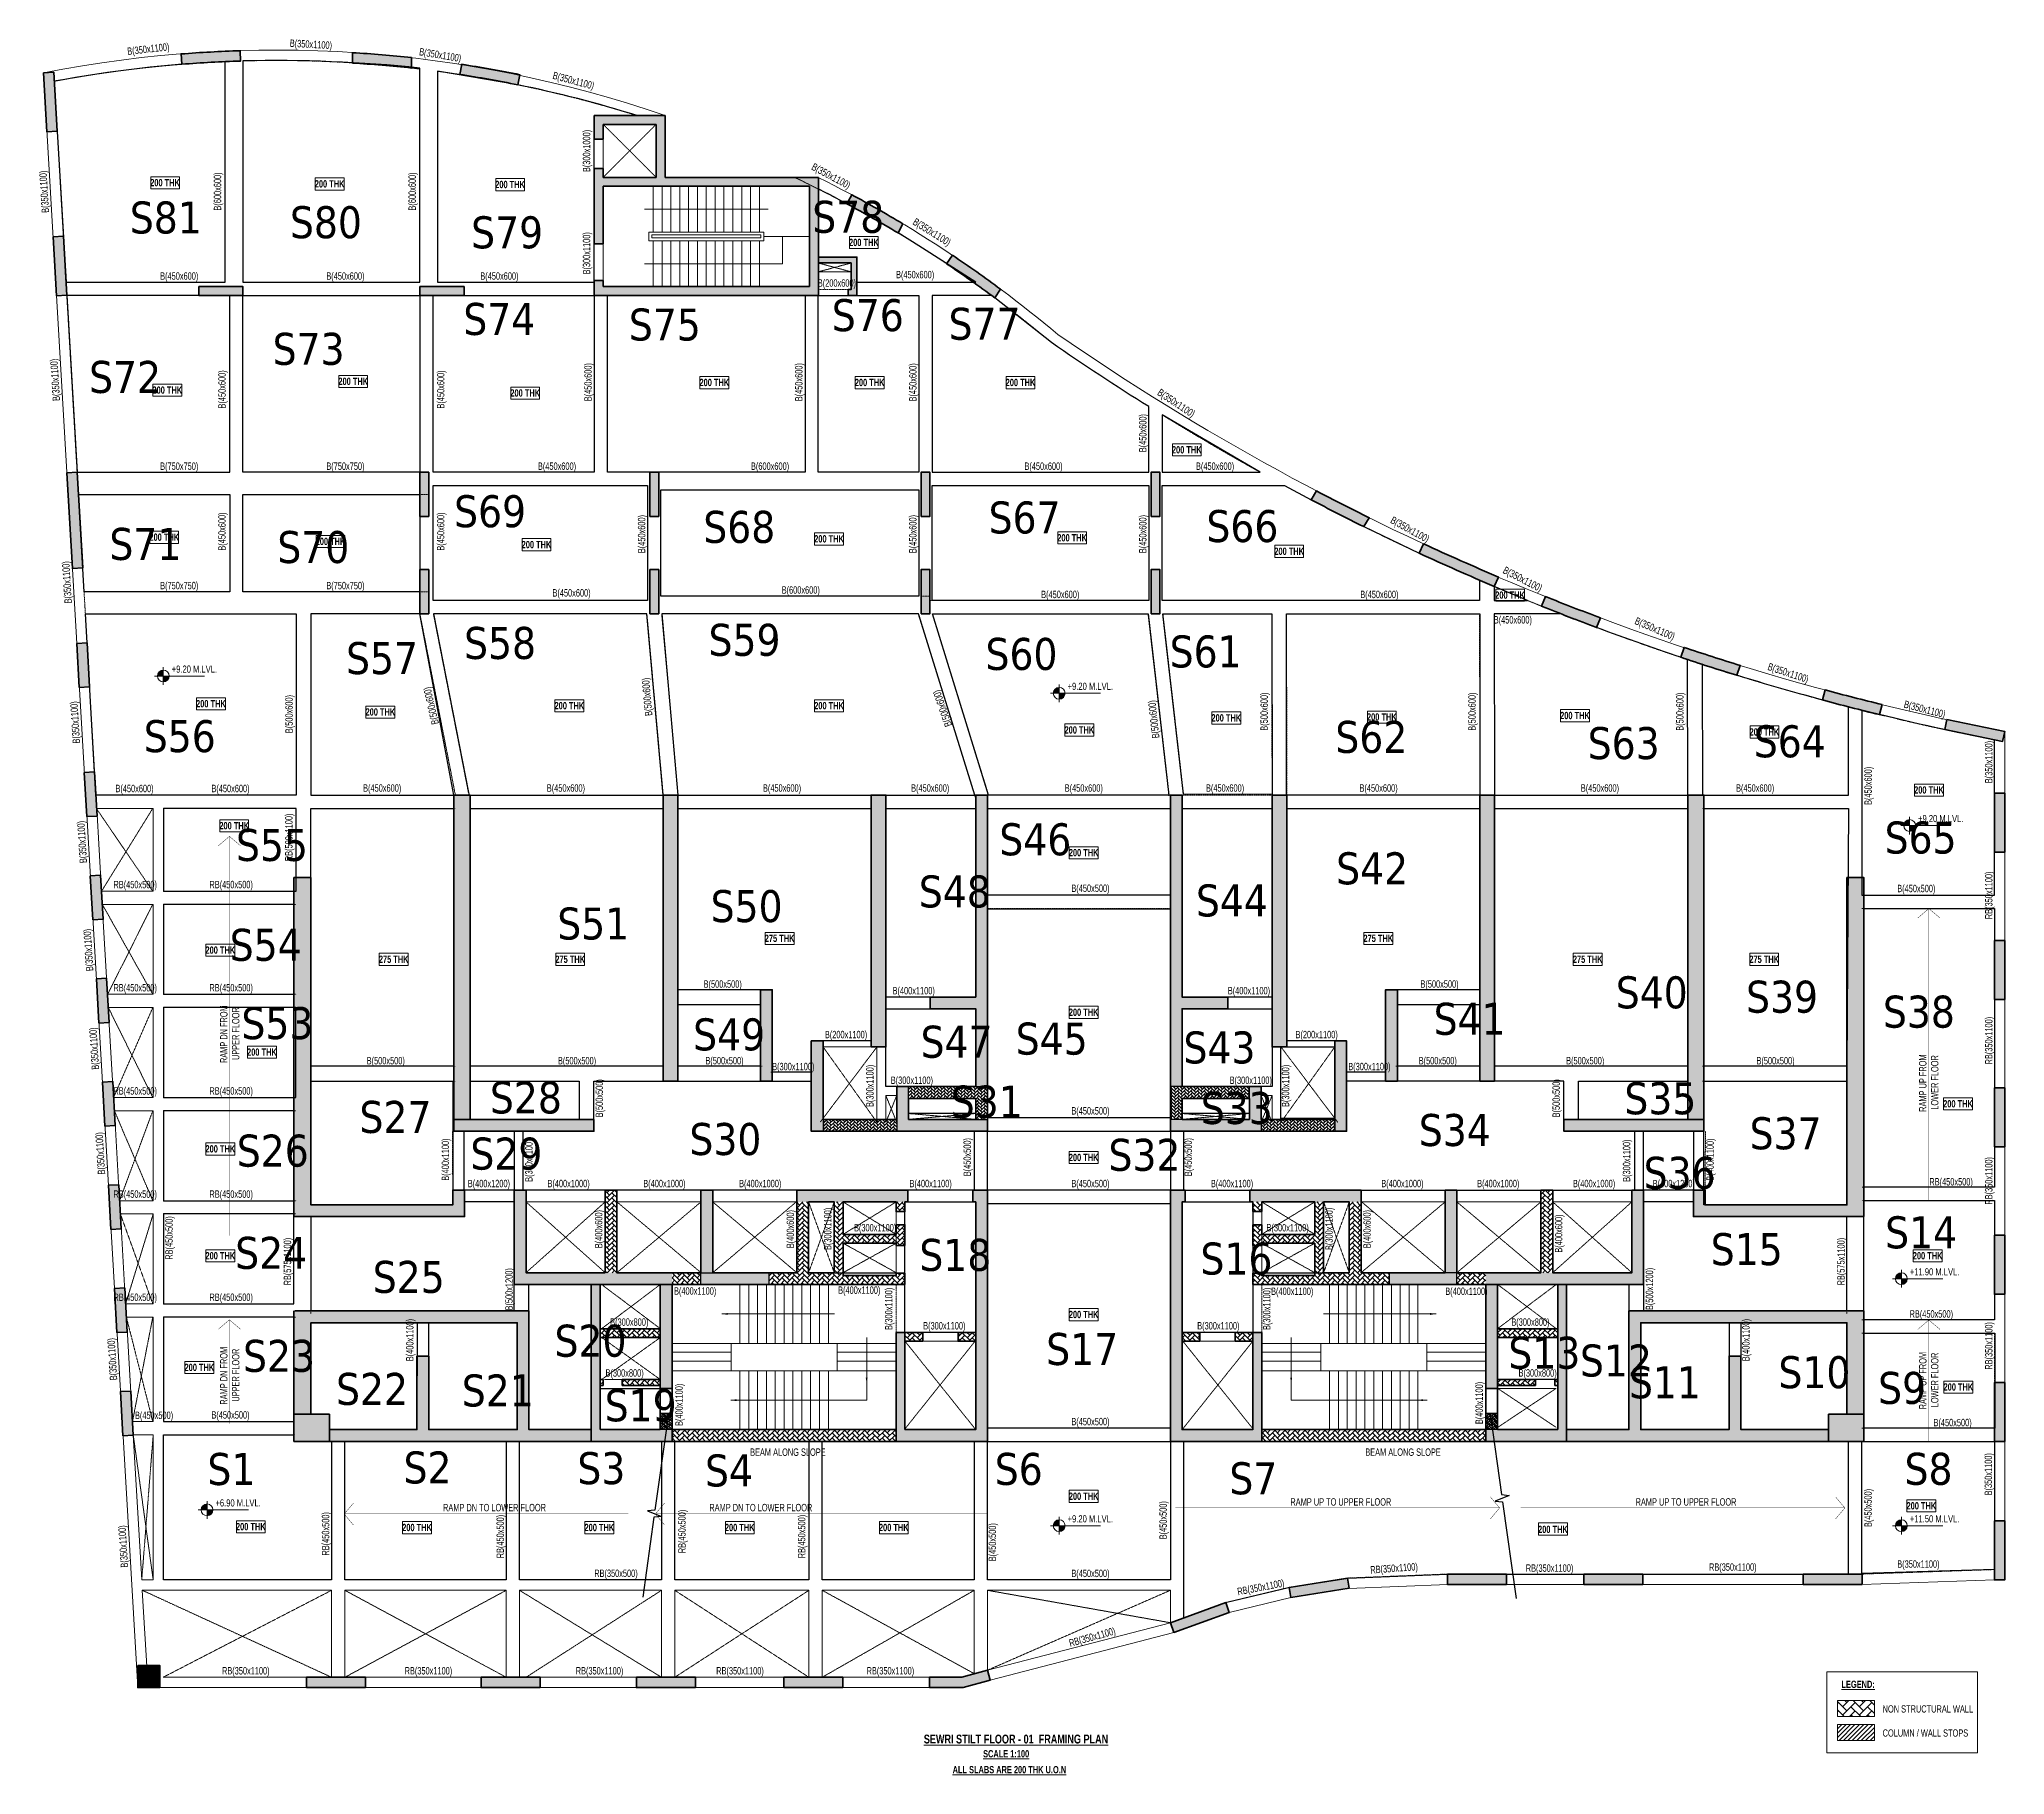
# Model space of a CAD drawing. Header units: millimetres. Extents: x -6 to 66657, y 21 to 58889.
import ezdxf

# ---------------------------------------------------------------- set-up
doc = ezdxf.new("R2010")
doc.units = ezdxf.units.MM
doc.linetypes.add('HIDDEN', pattern=[0.375, 0.25, -0.125])
for name, color, linetype, lineweight in [('A-ANNO-DIMS', 8, 'Continuous', 15), ('A-DETL-MISC', 35, 'Continuous', 15), ('A-FLOR-IDEN', 11, 'Continuous', 9), ('A-HIDD-ABVE', 8, 'HIDDEN', 20), ('G-____-____-DIMS', 7, 'Continuous', 9), ('G-ANNO-TEXT', 231, 'Continuous', 9), ('S-BEAM', 7, 'Continuous', 18), ('S-BEAM-IDEN', 2, 'Continuous', 9), ('S-COL HATCH', 9, 'Continuous', 0), ('S-COLS', 5, 'Continuous', 35)]:
    doc.layers.add(name, color=color, linetype=linetype, lineweight=lineweight)
doc.layers.add('changes', color=7, linetype='Continuous')
doc.layers.add('SUNK SLAB', color=8, linetype='Continuous')
doc.styles.add('Dim.s & Anno.(Misc.)', font='ARIALN.TTF')
doc.styles.add('Swis721 LtCn BT', font='swisscl.ttf', dxfattribs={"width": 0.9, "height": 233.355162})
doc.styles.add('Swis721 LtCn BT_1', font='swisscl.ttf', dxfattribs={"height": 240})
doc.styles.add('Swis721 LtCn BT_2', font='swisscl.ttf', dxfattribs={"height": 244.992296})
doc.styles.add('Swis721 LtCn BT_B', font='', dxfattribs={"width": 0.9, "height": 246.918336})
doc.styles.get('Swis721 LtCn BT_B').set_extended_font_data('Swis721 LtCn BT', bold=True)
doc.dimstyles.new('A-GFC-100', dxfattribs={"dimscale": 100, "dimtxt": 1.75, "dimasz": 1.5, "dimexe": 1.5, "dimexo": 0, "dimgap": 1, "dimtad": 1, "dimdsep": 46, "dimtxsty": 'Dim.s & Anno.(Misc.)', "dimblk": 'ARCHTICK', "dimcen": 0, "dimdle": 1.5, "dimclrd": 256, "dimclre": 8, "dimclrt": 6, "dimazin": 2, "dimtfac": 1, "dimtix": 1, "dimtmove": 2, "dimatfit": 3, "dimfxl": 1, "dimtolj": 1, "dimlwd": -1, "dimlwe": 9, "dimarcsym": 0})
pattern_1 = [(45, (-31966103.18, 21022167.41), (0, 113.13708499), [240, -80]), (135, (-31966046.61, 21022223.98), (9e-15, 113.13708499), [240, -80])]
pattern_2 = [(45, (-31794446.85, 20735559.75), (0, 169.7056275), [360, -120]), (135, (-31794362, 20735644.6), (1e-14, 169.7056275), [360, -120])]
pattern_3 = [(45, (-31794446.85, 20683630.75), (0, 169.7056275), [360, -120]), (135, (-31794362, 20683715.6), (1e-14, 169.7056275), [360, -120])]
pattern_4 = [(45, (-31794446.854, 20735559.75), (0, 113.13708499), [240, -80]), (135, (-31794390.286, 20735616.32), (9e-15, 113.13708499), [240, -80])]

msp = doc.modelspace()

# ---------------------------------------------------------------- texts
at = {"layer": 'A-FLOR-IDEN', "color": 1, "char_height": 246.9, "width": 1155, "attachment_point": 2, "line_spacing_factor": 0.964267, "style": 'Swis721 LtCn BT_B'}
for s, insert in [('200 THK', (4259, 54150)), ('200 THK', (4259, 54150)), ('200 THK', (9841, 54109)), ('200 THK', (9841, 54109)), ('200 THK', (15962, 54088)), ('200 THK', (15962, 54088)), ('200 THK', (27963, 52122)), ('200 THK', (27963, 52122)), ('200 THK', (10642, 47410)), ('200 THK', (10642, 47410)), ('200 THK', (22890, 47372)), ('200 THK', (22890, 47372)), ('200 THK', (28158, 47372)), ('200 THK', (33275, 47372)), ('200 THK', (4335, 47113)), ('200 THK', (4335, 47113)), ('200 THK', (16475, 47016)), ('200 THK', (16475, 47016)), ('200 THK', (38915, 45088)), ('200 THK', (38915, 45088)), ('200 THK', (4232, 42125)), ('200 THK', (4232, 42125)), ('200 THK', (26781, 42068)), ('200 THK', (26781, 42068)), ('200 THK', (35026, 42103)), ('200 THK', (35026, 42103)), ('200 THK', (9871, 41980)), ('200 THK', (9871, 41980)), ('200 THK', (16858, 41872)), ('200 THK', (16858, 41872)), ('200 THK', (42388, 41646)), ('200 THK', (42388, 41646)), ('200 THK', (49881, 40159)), ('200 THK', (49881, 40159)), ('200 THK', (5815, 36475)), ('200 THK', (5815, 36475)), ('200 THK', (11562, 36195)), ('200 THK', (11562, 36195)), ('200 THK', (17973, 36408)), ('200 THK', (17973, 36408)), ('200 THK', (26781, 36408)), ('200 THK', (26781, 36408)), ('200 THK', (45531, 36025)), ('200 THK', (45531, 36025)), ('200 THK', (52082, 36074)), ('200 THK', (52082, 36074)), ('200 THK', (35272, 35585)), ('200 THK', (35272, 35585)), ('200 THK', (40255, 35994)), ('200 THK', (40255, 35994)), ('200 THK', (58507, 35518)), ('200 THK', (58507, 35518)), ('200 THK', (64089, 33549)), ('200 THK', (64089, 33549)), ('200 THK', (6604, 32337)), ('200 THK', (35417, 31423)), ('200 THK', (6133, 28117)), ('275 THK', (25104, 28516)), ('275 THK', (45410, 28516)), ('275 THK', (12014, 27806)), ('275 THK', (18001, 27806)), ('275 THK', (52513, 27806)), ('275 THK', (58500, 27806)), ('200 THK', (35417, 26009)), ('200 THK', (7545, 24657)), ('200 THK', (65074, 22904)), ('200 THK', (6133, 21375)), ('200 THK', (35417, 21083)), ('200 THK', (6133, 17749)), ('200 THK', (64044, 17749)), ('200 THK', (35417, 15756)), ('200 THK', (5423, 13961)), ('200 THK', (65087, 13297)), ('200 THK', (35417, 9591)), ('200 THK', (63831, 9267)), ('200 THK', (7168, 8560)), ('200 THK', (12806, 8531, 0)), ('200 THK', (18990, 8531, 0)), ('200 THK', (23752, 8531, 0)), ('200 THK', (28977, 8531, 0)), ('200 THK', (51334, 8467))]:
    msp.add_mtext(s, dxfattribs=dict(at, insert=insert))
at = {"layer": 'changes', "char_height": 1084.7, "attachment_point": 1, "style": 'Dim.s & Anno.(Misc.)'}
for s, heights, insert in [('{\\fTahoma|b0|i0|c0|p34;S81}', [1159], (3065, 53387)), ('{\\fTahoma|b0|i0|c0|p34;S78}', [1159], (26211, 53411)), ('{\\fTahoma|b0|i0|c0|p34;S80}', [1159], (8495, 53228)), ('{\\fTahoma|b0|i0|c0|p34;S79}', [1159], (14641, 52884)), ('{\\fTahoma|b0|i0|c0|p34;S76}', [1159], (26875, 50075)), ('{\\fTahoma|b0|i0|c0|p34;S74}', [1159], (14376, 49946)), ('{\\fTahoma|b0|i0|c0|p34;S75}', [1159], (19991, 49757)), ('{\\fTahoma|b0|i0|c0|p34;S77}', [1159], (30835, 49783)), ('{\\fTahoma|b0|i0|c0|p34;S73}', [1159], (7908, 48932)), ('{\\fTahoma|b0|i0|c0|p34;S72}', [1159], (1683, 47979)), ('{\\fTahoma|b0|i0|c0|p34;S69}', [1159], (14063, 43424)), ('{\\fTahoma|b0|i0|c0|p34;S68}', [1159], (22515, 42892)), ('{\\fTahoma|b0|i0|c0|p34;S67}', [1213], (32193, 43212)), ('{\\fTahoma|b0|i0|c0|p34;S66}', [1159], (39581, 42920)), ('{\\fTahoma|b0|i0|c0|p34;S71}', [1159], (2372, 42314)), ('{\\fTahoma|b0|i0|c0|p34;S70}', [1159], (8067, 42209)), ('{\\fTahoma|b0|i0|c0|p34;S58}', [1159], (14402, 38955)), ('{\\fTahoma|b0|i0|c0|p34;S59}', [1159], (22694, 39061)), ('{\\fTahoma|b0|i0|c0|p34;S61}', [1159], (38335, 38667)), ('{\\fTahoma|b0|i0|c0|p34;S57}', [1159], (10399, 38441)), ('{\\fTahoma|b0|i0|c0|p34;S60}', [1159], (32088, 38583)), ('{\\fTahoma|b0|i0|c0|p34;S56}', [1159], (3538, 35794)), ('{\\fTahoma|b0|i0|c0|p34;S62}', [1159], (43954, 35768)), ('{\\fTahoma|b0|i0|c0|p34;S63}', [1159], (52514, 35558)), ('{\\fTahoma|b0|i0|c0|p34;S64}', [1159], (58148, 35619)), ('{\\fTahoma|b0|i0|c0|p34;S55}', [1159], (6665, 32103)), ('{\\fTahoma|b0|i0|c0|p34;S46}', [1159], (32557, 32295)), ('{\\fTahoma|b0|i0|c0|p34;S65}', [1159], (62585, 32354, 0)), ('{\\fTahoma|b0|i0|c0|p34;S42}', [1159], (43981, 31310)), ('{\\fTahoma|b0|i0|c0|p34;S50}', [1159], (22764, 30029)), ('{\\fTahoma|b0|i0|c0|p34;S48}', [1159], (29827, 30526)), ('{\\fTahoma|b0|i0|c0|p34;S44}', [1159], (39225, 30220)), ('{\\fTahoma|b0|i0|c0|p34;S51}', [1159], (17563, 29438)), ('{\\fTahoma|b0|i0|c0|p34;S54}', [1159], (6453, 28715)), ('{\\fTahoma|b0|i0|c0|p34;S40}', [1159], (53466, 27103)), ('{\\fTahoma|b0|i0|c0|p34;S39}', [1159], (57885, 26956)), ('{\\fTahoma|b0|i0|c0|p34;S53}', [1159], (6850, 26059)), ('{\\fTahoma|b0|i0|c0|p34;S41}', [1159], (47288, 26206)), ('{\\fTahoma|b0|i0|c0|p34;S38}', [1159], (62527, 26448)), ('{\\fTahoma|b0|i0|c0|p34;S49}', [1159], (22172, 25677)), ('{\\fTahoma|b0|i0|c0|p34;S47}', [1159], (29886, 25428)), ('{\\fTahoma|b0|i0|c0|p34;S45}', [1159], (33112, 25534)), ('{\\fTahoma|b0|i0|c0|p34;S43}', [1159], (38803, 25234)), ('{\\fTahoma|b0|i0|c0|p34;S28}', [1159], (15278, 23538)), ('{\\fTahoma|b0|i0|c0|p34;S31}', [1159], (30909, 23396, 0)), ('{\\fTahoma|b0|i0|c0|p34;S35}', [1159], (53757, 23510)), ('{\\fTahoma|b0|i0|c0|p34;S27}', [1159], (10854, 22877)), ('{\\fTahoma|b0|i0|c0|p34;S33}', [1159], (39390, 23179)), ('{\\fTahoma|b0|i0|c0|p34;S30}', [1159], (22045, 22128)), ('{\\fTahoma|b0|i0|c0|p34;S34}', [1159], (46786, 22433)), ('{\\fTahoma|b0|i0|c0|p34;S37}', [1159], (58007, 22323)), ('{\\fTahoma|b0|i0|c0|p34;S26}', [1159], (6692, 21734)), ('{\\fTahoma|b0|i0|c0|p34;S29}', [1159], (14616, 21633)), ('{\\fTahoma|b0|i0|c0|p34;S32}', [1159], (36259, 21592)), ('{\\fTahoma|b0|i0|c0|p34;S36}', [1159], (54411, 20981, 0)), ('{\\fTahoma|b0|i0|c0|p34;S14}', [1159], (62603, 18962)), ('{\\fTahoma|b0|i0|c0|p34;S24}', [1159], (6639, 18266)), ('{\\fTahoma|b0|i0|c0|p34;S18}', [1159], (29844, 18197)), ('{\\fTahoma|b0|i0|c0|p34;S16}', [1159], (39379, 18072)), ('{\\fTahoma|b0|i0|c0|p34;S15}', [1159], (56687, 18392)), ('{\\fTahoma|b0|i0|c0|p34;S25}', [1159], (11305, 17451)), ('{\\fTahoma|b0|i0|c0|p34;S23}', [1159], (6904, 14772)), ('{\\fTahoma|b0|i0|c0|p34;S20}', [1159], (17470, 15286, 0)), ('{\\fTahoma|b0|i0|c0|p34;S17}', [1159], (34147, 15005)), ('{\\fTahoma|b0|i0|c0|p34;S13}', [1159], (49823, 14878)), ('{\\fTahoma|b0|i0|c0|p34;S12}', [1159], (52252, 14614)), ('{\\fTahoma|b0|i0|c0|p34;S10}', [1159], (58984, 14218)), ('{\\fTahoma|b0|i0|c0|p34;S22}', [1159], (10059, 13651)), ('{\\fTahoma|b0|i0|c0|p34;S21}', [1159], (14324, 13598)), ('{\\fTahoma|b0|i0|c0|p34;S11}', [1159], (53915, 13875)), ('{\\fTahoma|b0|i0|c0|p34;S9}', [1159], (62364, 13685)), ('{\\fTahoma|b0|i0|c0|p34;S19}', [1159], (19171, 13095)), ('{\\fTahoma|b0|i0|c0|p34;S1}', [1159], (5696, 10934)), ('{\\fTahoma|b0|i0|c0|p34;S2}', [1159], (12349, 10987)), ('{\\fTahoma|b0|i0|c0|p34;S3}', [1159], (18244, 10963)), ('{\\fTahoma|b0|i0|c0|p34;S4}', [1159], (22574, 10884)), ('{\\fTahoma|b0|i0|c0|p34;S6}', [1159], (32402, 10937)), ('{\\fTahoma|b0|i0|c0|p34;S8}', [1159], (63261, 10941)), ('{\\fTahoma|b0|i0|c0|p34;S7}', [1159], (40360, 10619))]:
    msp.add_mtext_dynamic_manual_height_columns(s, width=6038.66, gutter_width=5424, heights=heights, dxfattribs=dict(at, insert=insert))
at = {"layer": 'G-____-____-DIMS', "char_height": 240, "attachment_point": 1, "line_spacing_factor": 0.970126, "style": 'Swis721 LtCn BT_1'}
for s, insert, width in [('+9.20 M.LVL.', (4485, 37646, 0), 1683.88), ('+9.20 M.LVL.', (34873, 37061, 0), 1683.88), ('+9.20 M.LVL.', (63719, 32575, 0), 1683.88), ('+11.90 M.LVL.', (63440, 17201, 0), 2163.21), ('+6.90 M.LVL.', (5969, 9361, 0), 1683.88), ('+9.20 M.LVL.', (34873, 8822, 0), 1683.88), ('+11.50 M.LVL.', (63440, 8822, 0), 2163.21)]:
    msp.add_mtext(s, dxfattribs=dict(at, insert=insert, width=width))
at = {"layer": 'G-ANNO-TEXT', "color": 7, "char_height": 244.99, "attachment_point": 1, "line_spacing_factor": 0.971848, "style": 'Swis721 LtCn BT_2'}
for s, insert, width in [('\\fSwis721 LtCn BT|b1|i0|c0|p34|;\\LLEGEND:', (61121, 3210, 0), 1299), ('NON STRUCTURAL WALL', (62517, 2375, 0), 3845.24), ('COLUMN / WALL STOPS', (62517, 1558, 0), 3845.24)]:
    msp.add_mtext(s, dxfattribs=dict(at, insert=insert, width=width))
at = {"layer": 'G-ANNO-TEXT', "color": 6, "insert": (29996, 1381), "char_height": 300, "width": 6923.66, "attachment_point": 1, "line_spacing_factor": 0.971848, "style": 'Swis721 LtCn BT_2'}
msp.add_mtext('{\\fSwis721 LtCn BT|b1|i0|c0|p34;\\LSEWRI STILT FLOOR - 01  FRAMING PLAN }', dxfattribs=at)
at = {"layer": 'G-ANNO-TEXT', "color": 1, "char_height": 244.99, "attachment_point": 1, "line_spacing_factor": 0.971848, "style": 'Swis721 LtCn BT_2'}
for s, insert, width in [('{\\fSwis721 LtCn BT|b1|i0|c0|p34;\\LSCALE 1:100}', (32007, 854), 1551.04), ('{\\fSwis721 LtCn BT|b1|i0|c0|p34;\\LALL SLABS ARE 200 THK U.O.N}', (30973, 315), 3728.69)]:
    msp.add_mtext(s, dxfattribs=dict(at, insert=insert, width=width))
at = {"layer": 'S-BEAM-IDEN', "style": 'Swis721 LtCn BT', "width": 0.8}
for s, rotation, p in [('B(350x1100)', 6.47905, (2992, 58356)), ('B(350x1100)', 356.84056, (8485, 58636)), ('B(350x1100)', 350.68539, (12865, 58351)), ('B(350x1100)', 345.05471, (17388, 57553)), ('B(300x1000)', 90, (18680, 54385, 0)), ('B(350x1100)', 331.79745, (26160, 54482)), ('B(350x1100)', 93.60442, (327, 53009, 0)), ('B(600x600)', 90, (6163, 53079, 0)), ('B(600x600)', 90, (12766, 53079, 0)), ('B(350x1100)', 327.98337, (29596, 52627)), ('B(300x1100)', 90, (18680, 50913, 0)), ('B(450x600)', 360, (4093, 50734, 0)), ('B(450x600)', 360, (9730, 50734, 0)), ('B(450x600)', 360, (14953, 50734, 0)), ('B(200x600)', 360, (26400, 50497, 0)), ('B(450x600)', 360, (29054, 50782, 0)), ('B(350x1100)', 93.60442, (699, 46629, 0)), ('B(450x600)', 90, (6314, 46366, 0)), ('B(450x600)', 90, (13733, 46364)), ('B(450x600)', 90, (18730, 46612, 0)), ('B(450x600)', 90, (25880, 46612, 0)), ('B(450x600)', 90, (29748, 46605, 0)), ('B(350x1100)', 326.35712, (37892, 46844)), ('B(450x600)', 90, (37548, 44883, 0)), ('B(750x750)', 360, (4093, 44284, 0)), ('B(750x750)', 360, (9730, 44284, 0)), ('B(450x600)', 360, (16907, 44284, 0)), ('B(600x600)', 360, (24133, 44284, 0)), ('B(450x600)', 360, (33409, 44284, 0)), ('B(450x600)', 360, (39227, 44284, 0)), ('B(350x1100)', 331.04302, (45798, 42499)), ('B(450x600)', 90, (6314, 41545, 0)), ('B(450x600)', 90, (13733, 41544)), ('B(450x600)', 90, (20548, 41459, 0)), ('B(450x600)', 90, (29748, 41459, 0)), ('B(450x600)', 90, (37548, 41459, 0)), ('B(350x1100)', 93.60442, (1100, 39762, 0)), ('B(350x1100)', 332.51757, (49613, 40796)), ('B(750x750)', 360, (4093, 40234)), ('B(750x750)', 360, (9730, 40234)), ('B(450x600)', 360, (17400, 39987, 0)), ('B(600x600)', 360, (25175, 40084, 0)), ('B(450x600)', 360, (33976, 39934, 0)), ('B(450x600)', 360, (44800, 39934, 0)), ('B(450x600)', 360, (49328, 39072, 0)), ('B(350x1100)', 336.76966, (54085, 39066)), ('B(350x1100)', 341.7169, (58597, 37503)), ('B(500x600)', 103.06395, (13551, 35679, 0)), ('B(500x600)', 95.07956, (20791, 35948, 0)), ('B(350x1100)', 93.60442, (1377, 35008, 0)), ('B(500x600)', 90, (8590, 35353)), ('B(500x600)', 109.17734, (30959, 35623, 0)), ('B(500x600)', 96.26123, (37989, 35192, 0)), ('B(500x600)', 90, (41664, 35435, 0)), ('B(500x600)', 90, (48714, 35435, 0)), ('B(500x600)', 90, (55764, 35435, 0)), ('B(350x1100)', 345.46876, (63220, 36224)), ('B(350x1100)', 90, (66242, 33656)), ('B(450x600)', 360, (2577, 33350, 0)), ('B(450x600)', 360, (5832, 33350, 0)), ('B(450x600)', 90, (62149, 32918, 0)), ('B(350x1100)', 93.60442, (1614, 30952, 0)), ('RB(500x1100)', 90, (8582, 31010, 0)), ('RB(450x500)', 360, (2509, 30092)), ('RB(450x500)', 360, (5764, 30092)), ('RB(350x1100)', 90, (66242, 29043, 0)), ('B(350x1100)', 93.60442, (1828, 27287, 0)), ('RB(450x500)', 360, (2509, 26592)), ('RB(450x500)', 360, (5764, 26592)), ('B(500x500)', 360, (22527, 26718, 0)), ('B(400x1100)', 360, (28936, 26493, 0)), ('RAMP DN FROM', 90, (6376, 24161)), ('UPPER FLOOR', 90, (6780, 24263)), ('RB(350x1100)', 90, (66242, 24115)), ('B(350x1100)', 93.60442, (2023, 23946, 0)), ('B(200x1100)', 360, (26640, 25003, 0)), ('B(500x500)', 360, (11098, 24118, 0)), ('B(500x500)', 360, (17586, 24118, 0)), ('B(500x500)', 360, (22588, 24118, 0)), ('B(300x1100)', 360, (24851, 23918, 0)), ('RAMP UP FROM', 90, (64004, 22508)), ('LOWER FLOOR', 90, (64409, 22579)), ('RB(450x500)', 360, (2509, 23092)), ('RB(450x500)', 360, (5764, 23092)), ('B(500x500)', 90, (19112, 22319, 0)), ('B(300x1100)', 90, (28292, 22671, 0)), ('B(300x1100)', 360, (28874, 23453, 0)), ('B(300x1100)', 90, (42389, 22671, 0)), ('B(500x500)', 90, (51569, 22319, 0)), ('B(350x1100)', 93.60442, (2230, 20391, 0)), ('B(450x500)', 90, (31592, 20324, 0)), ('B(450x500)', 90, (39089, 20324, 0)), ('B(400x1100)', 90, (13892, 20169, 0)), ('B(300x1100)', 90, (16724, 20133, 0)), ('B(300x1100)', 90, (53957, 20133, 0)), ('B(400x1100)', 90, (56789, 20169, 0)), ('RB(350x1100)', 90, (66242, 19359)), ('B(400x1200)', 360, (14526, 19950, 0)), ('B(400x1000)', 360, (17230, 19950, 0)), ('B(400x1000)', 360, (20480, 19950, 0)), ('B(400x1000)', 360, (23730, 19950, 0)), ('B(400x1100)', 360, (29510, 19950, 0)), ('B(450x500)', 360, (35001, 19950)), ('RB(450x500)', 360, (2509, 19592)), ('RB(450x500)', 360, (5764, 19592)), ('RB(450x500)', 90, (4518, 17491, 0)), ('B(400x600)', 90, (19092, 17882, 0)), ('B(400x600)', 90, (25592, 17882, 0)), ('B(300x1100)', 90, (26862, 17820, 0)), ('B(300x1100)', 360, (27628, 18451, 0)), ('B(300x1100)', 90, (43864, 17820, 0)), ('B(400x600)', 90, (45154, 17882, 0)), ('B(400x600)', 90, (51652, 17731, 0)), ('RB(575x1100)', 90, (8536, 16619, 0)), ('RB(575x1100)', 90, (61229, 16619, 0)), ('B(500x1200)', 90, (16049, 15770, 0)), ('B(500x1200)', 90, (54734, 15782, 0)), ('RB(450x500)', 360, (2509, 16092)), ('RB(450x500)', 360, (5764, 16092)), ('B(400x1100)', 360, (21523, 16305)), ('B(400x1100)', 360, (27089, 16334)), ('B(300x1100)', 90, (28930, 15106, 0)), ('B(300x1100)', 90, (41751, 15106, 0)), ('B(400x1100)', 360, (41774, 16295)), ('B(400x1100)', 360, (47683, 16295)), ('B(300x800)', 360, (19358, 15250, 0)), ('B(300x1100)', 360, (29974, 15125, 0)), ('B(300x800)', 360, (49924, 15250, 0)), ('B(400x1100)', 90, (12685, 14049, 0)), ('B(400x1100)', 90, (58004, 14049, 0)), ('RB(350x1100)', 90, (66242, 13761)), ('B(350x1100)', 93.60442, (2638, 13409, 0)), ('RAMP DN FROM', 90, (6376, 12574)), ('UPPER FLOOR', 90, (6780, 12677)), ('B(300x800)', 360, (19200, 13525, 0)), ('RAMP UP FROM', 90, (64004, 12416)), ('LOWER FLOOR', 90, (64409, 12487)), ('B(400x1100)', 90, (21818, 11852)), ('B(400x1100)', 90, (48957, 11914)), ('B(450x500)', 360, (3239, 12088)), ('B(450x500)', 360, (5832, 12100, 0)), ('B(450x500)', 360, (35001, 11875, 0)), ('BEAM ALONG SLOPE', 360, (24104, 10838, 0)), ('BEAM ALONG SLOPE', 360, (44970, 10838, 0)), ('B(350x1100)', 90, (66228, 9497, 0)), ('B(450x500)', 90, (62148, 8422)), ('RB(450x500)', 90, (21917, 7535, 0)), ('B(450x500)', 90, (38236, 8007, 0)), ('B(350x1100)', 93.60442, (3008, 7055, 0)), ('RB(450x500)', 90, (9828, 7455)), ('RB(450x500)', 90, (15752, 7362, 0)), ('RB(450x500)', 90, (25978, 7362, 0)), ('B(450x500)', 90, (32445, 7261, 0)), ('RB(350x500)', 360, (18816, 6729)), ('B(450x500)', 360, (35001, 6725)), ('RB(350x1100)', 4.13755, (45149, 6843, 0)), ('RB(350x1100)', 10.78837, (40655, 6106, 0)), ('RB(350x1100)', 15.48324, (34962, 4358)), ('RB(350x1100)', 360, (6191, 3422)), ('RB(350x1100)', 360, (12385, 3422)), ('RB(350x1100)', 360, (18189, 3422)), ('RB(350x1100)', 360, (22954, 3422)), ('RB(350x1100)', 360, (28054, 3422, 0))]:
    msp.add_text(s, height=250, rotation=rotation, dxfattribs=at).set_placement(p)
for s, p in [('B(450x600)', (10977, 33366, 0)), ('B(450x600)', (17209, 33366, 0)), ('B(450x600)', (24540, 33366, 0)), ('B(450x600)', (29565, 33366, 0)), ('B(450x600)', (34775, 33366, 0)), ('B(450x600)', (39567, 33366, 0)), ('B(450x600)', (44774, 33366, 0)), ('B(450x600)', (52282, 33366, 0)), ('B(450x600)', (57546, 33366, 0)), ('B(450x500)', (35001, 29966)), ('B(450x500)', (63013, 29958, 0)), ('B(400x1100)', (40307, 26493, 0)), ('B(500x500)', (46841, 26718, 0)), ('B(200x1100)', (42603, 25003, 0)), ('B(300x1100)', (44393, 23918, 0)), ('B(500x500)', (46781, 24118, 0)), ('B(500x500)', (51782, 24118, 0)), ('B(500x500)', (58238, 24118, 0)), ('B(300x1100)', (40369, 23453, 0)), ('B(450x500)', (35001, 22416)), ('B(400x1100)', (39733, 19950, 0)), ('B(400x1000)', (45513, 19950, 0)), ('B(400x1000)', (48763, 19950, 0)), ('B(400x1000)', (52013, 19950, 0)), ('B(400x1200)', (54717, 19950, 0)), ('RB(450x500)', (64103, 20010, 0)), ('B(300x1100)', (41620, 18451, 0)), ('B(300x1100)', (39269, 15125, 0)), ('RB(450x500)', (63431, 15527, 0)), ('B(300x800)', (50168, 13525, 0)), ('B(450x500)', (64244, 11842, 0)), ('RAMP UP TO UPPER FLOOR', (42430, 9149)), ('RAMP UP TO UPPER FLOOR', (54139, 9149)), ('RAMP DN TO LOWER FLOOR', (13688, 8957)), ('RAMP DN TO LOWER FLOOR', (22721, 8957)), ('RB(350x1100)', (50413, 6905, 0)), ('RB(350x1100)', (56629, 6940, 0)), ('B(350x1100)', (63014, 7042))]:
    msp.add_text(s, height=250, dxfattribs=at).set_placement(p)

# ---------------------------------------------------------------- blocks, each defined once
blk = doc.blocks.new('*U10')
blk.add_lwpolyline([(-28.23, 0), (-1.25, 0), (-0.62, 2.5), (0.62, -2.5), (1.25, 0), (34.3, 0)])
blk = doc.blocks.new('*U9')
blk.add_lwpolyline([(-31.73, 0), (-1.25, 0), (-0.62, 2.5), (0.62, -2.5), (1.25, 0), (28.62, 0)])
blk = doc.blocks.new('_ARCHTICK')
at = {"color": 0, "linetype": 'ByBlock', "const_width": 0.15}
blk.add_lwpolyline([(-0.5, -0.5), (0.5, 0.5)], dxfattribs=at)
blk = doc.blocks.new('A$Cb7cd9481')
at = {"layer": 'S-COL HATCH', "transparency": 33554687}
h = blk.add_hatch(color=256, dxfattribs=at)
h.dxf.hatch_style = 1
h.paths.add_polyline_path([(-9681, 41101), (-9700, 41450, 0.01185), (-11697, 41341), (-11678, 40991, -0.011949)])
h = blk.add_hatch(color=256, dxfattribs=at)
h.dxf.hatch_style = 1
h.paths.add_polyline_path([(-3886, 40864), (-3886, 41216, 0.011892), (-5886, 41384), (-5886, 41033, -0.011992)])
h = blk.add_hatch(color=256, dxfattribs=at)
h.dxf.hatch_style = 1
h.paths.add_polyline_path([(-16019, 40721), (-16368, 40700), (-16252, 38704), (-15902, 38724)])
h = blk.add_hatch(color=256, dxfattribs=at)
h.dxf.hatch_style = 1
h.paths.add_polyline_path([(-282, 40295), (-212, 40638, 0.011811), (-2182, 40990), (-2251, 40647, -0.01191)])
h = blk.add_hatch(color=256, dxfattribs=at)
h.dxf.hatch_style = 1
h.paths.add_polyline_path([(9915, 37151), (4715, 37151), (4715, 39251), (2315, 39251), (2315, 38451), (2615, 38451), (2615, 38951), (4415, 38951), (4415, 37151), (2615, 37151), (2615, 37451), (2315, 37451), (2315, 34901), (2615, 34901), (2615, 36851), (9615, 36851), (9615, 33451), (2615, 33451), (2615, 33651), (2315, 33651), (2315, 33151), (9915, 33151)])
h = blk.add_hatch(color=256, dxfattribs=at)
h.dxf.hatch_style = 1
h.paths.add_polyline_path([(11046, 36567), (10880, 36258, -0.01191), (12618, 35269), (12784, 35577, 0.011811)])
h = blk.add_hatch(color=256, dxfattribs=at)
h.dxf.hatch_style = 1
h.paths.add_polyline_path([(-15694, 35157), (-16043, 35136), (-15927, 33140), (-15578, 33160)])
h = blk.add_hatch(color=256, dxfattribs=at)
h.dxf.hatch_style = 1
h.paths.add_polyline_path([(11225, 34450), (9915, 34450), (9915, 34250), (11025, 34250), (11025, 33350), (10925, 33350), (10925, 33151), (11225, 33150), (11225, 33350)])
h = blk.add_hatch(color=256, dxfattribs=at)
h.dxf.hatch_style = 1
h.paths.add_polyline_path([(14462, 34513), (14267, 34222, -0.01191), (15902, 33069), (16097, 33360, 0.011811)])
h = blk.add_hatch(color=256, dxfattribs=at)
h.dxf.hatch_style = 1
h.paths.add_polyline_path([(-11102, 33451), (-11102, 33151), (-9602, 33151), (-9602, 33451)])
h = blk.add_hatch(color=256, dxfattribs=at)
h.dxf.hatch_style = 1
h.paths.add_polyline_path([(-3600, 33451), (-3600, 33151), (-2100, 33151), (-2100, 33451)])
h = blk.add_hatch(color=256, dxfattribs=at)
h.dxf.hatch_style = 1
h.paths.add_polyline_path([(-15227, 27150), (-15577, 27130), (-15387, 23885), (-15038, 23905)])
h = blk.add_hatch(color=256, dxfattribs=at)
h.dxf.hatch_style = 1
h.paths.add_polyline_path([(-3600, 25651), (-3300, 25651), (-3300, 27151), (-3600, 27151)])
h = blk.add_hatch(color=256, dxfattribs=at)
h.dxf.hatch_style = 1
h.paths.add_polyline_path([(-3600, 25651), (-3300, 25651), (-3300, 27151), (-3600, 27151)])
h = blk.add_hatch(color=256, dxfattribs=at)
h.dxf.hatch_style = 1
h.paths.add_polyline_path([(4200, 25651), (4500, 25651), (4500, 27151), (4200, 27151)])
h = blk.add_hatch(color=256, dxfattribs=at)
h.dxf.hatch_style = 1
h.paths.add_polyline_path([(4200, 25651), (4500, 25651), (4500, 27151), (4200, 27151)])
h = blk.add_hatch(color=256, dxfattribs=at)
h.dxf.hatch_style = 1
h.paths.add_polyline_path([(13400, 25651), (13700, 25651), (13700, 27151), (13400, 27151)])
h = blk.add_hatch(color=256, dxfattribs=at)
h.dxf.hatch_style = 1
h.paths.add_polyline_path([(13400, 25651), (13700, 25651), (13700, 27151), (13400, 27151)])
h = blk.add_hatch(color=256, dxfattribs=at)
h.dxf.hatch_style = 1
h.paths.add_polyline_path([(21200, 25651), (21500, 25651), (21500, 27151), (21200, 27151)])
h = blk.add_hatch(color=256, dxfattribs=at)
h.dxf.hatch_style = 1
h.paths.add_polyline_path([(21200, 25651), (21500, 25651), (21500, 27151), (21200, 27151)])
h = blk.add_hatch(color=256, dxfattribs=at)
h.dxf.hatch_style = 1
h.paths.add_polyline_path([(28420, 25306), (28602, 25607, -0.00603), (26815, 26517), (26634, 26217, 0.006005)])
h = blk.add_hatch(color=256, dxfattribs=at)
h.dxf.hatch_style = 1
h.paths.add_polyline_path([(30445, 24722), (30297, 24405, 0.004309), (32837, 23274), (32985, 23591, -0.004327)])
h = blk.add_hatch(color=256, dxfattribs=at)
h.dxf.hatch_style = 1
h.paths.add_polyline_path([(-3600, 22351), (-3300, 22351), (-3300, 23851), (-3600, 23851)])
h = blk.add_hatch(color=256, dxfattribs=at)
h.dxf.hatch_style = 1
h.paths.add_polyline_path([(-3600, 22351), (-3300, 22351), (-3300, 23851), (-3600, 23851)])
h = blk.add_hatch(color=256, dxfattribs=at)
h.dxf.hatch_style = 1
h.paths.add_polyline_path([(4200, 22351), (4500, 22351), (4500, 23851), (4200, 23851)])
h = blk.add_hatch(color=256, dxfattribs=at)
h.dxf.hatch_style = 1
h.paths.add_polyline_path([(4200, 22351), (4500, 22351), (4500, 23851), (4200, 23851)])
h = blk.add_hatch(color=256, dxfattribs=at)
h.dxf.hatch_style = 1
h.paths.add_polyline_path([(13400, 22351), (13700, 22351), (13700, 23851), (13400, 23851)])
h = blk.add_hatch(color=256, dxfattribs=at)
h.dxf.hatch_style = 1
h.paths.add_polyline_path([(13400, 22351), (13700, 22351), (13700, 23851), (13400, 23851)])
h = blk.add_hatch(color=256, dxfattribs=at)
h.dxf.hatch_style = 1
h.paths.add_polyline_path([(21200, 22351), (21500, 22351), (21500, 23851), (21200, 23851)])
h = blk.add_hatch(color=256, dxfattribs=at)
h.dxf.hatch_style = 1
h.paths.add_polyline_path([(21200, 22351), (21500, 22351), (21500, 23851), (21200, 23851)])
h = blk.add_hatch(color=256, dxfattribs=at)
h.dxf.hatch_style = 1
h.paths.add_polyline_path([(36311, 21885), (36443, 22213, -0.006015), (34578, 22935), (34446, 22609, 0.00603)])
h = blk.add_hatch(color=256, dxfattribs=at)
h.dxf.hatch_style = 1
h.paths.add_polyline_path([(-15239, 21348), (-15152, 19851), (-14802, 19871), (-14890, 21369)])
h = blk.add_hatch(color=256, dxfattribs=at)
h.dxf.hatch_style = 1
h.paths.add_polyline_path([(41071, 20263), (41183, 20599, -0.006015), (39279, 21210), (39167, 20874, 0.00603)])
h = blk.add_hatch(color=256, dxfattribs=at)
h.dxf.hatch_style = 1
h.paths.add_polyline_path([(45907, 18929), (46003, 19269, -0.006016), (44065, 19767), (43970, 19427, 0.006031)])
h = blk.add_hatch(color=256, dxfattribs=at)
h.dxf.hatch_style = 1
h.paths.add_polyline_path([(48195, 18764), (48125, 18421), (50085, 18021), (50155, 18363)])
h = blk.add_hatch(color=256, dxfattribs=at)
h.dxf.hatch_style = 1
h.paths.add_polyline_path([(-14983, 16966), (-14896, 15469), (-14547, 15489), (-14634, 16986)])
h = blk.add_hatch(color=256, dxfattribs=at)
h.dxf.hatch_style = 1
h.paths.add_polyline_path([(50155, 16269), (49805, 16269), (49805, 14269), (50155, 14269)])
h = blk.add_hatch(color=256, dxfattribs=at)
h.dxf.hatch_style = 1
h.paths.add_polyline_path([(-14779, 13466), (-14692, 11969), (-14342, 11989), (-14430, 13486)])
h = blk.add_hatch(color=256, dxfattribs=at)
h.dxf.hatch_style = 1
h.paths.add_polyline_path([(49805, 9269), (50155, 9269), (50155, 11269), (49805, 11269)])
h = blk.add_hatch(color=256, dxfattribs=at)
h.dxf.hatch_style = 1
h.paths.add_polyline_path([(-14575, 9966), (-14488, 8469), (-14138, 8489), (-14226, 9986)])
h = blk.add_hatch(color=256, dxfattribs=at)
h.dxf.hatch_style = 1
h.paths.add_polyline_path([(-14371, 6466), (-14283, 4969), (-13934, 4989), (-14021, 6486)])
h = blk.add_hatch(color=256, dxfattribs=at)
h.dxf.hatch_style = 1
h.paths.add_polyline_path([(50155, 6269), (49805, 6269), (49805, 4269), (50155, 4269)])
h = blk.add_hatch(color=256, dxfattribs=at)
h.dxf.hatch_style = 1
h.paths.add_polyline_path([(-14166, 2964), (-14079, 1466), (-13730, 1486), (-13817, 2984)])
h = blk.add_hatch(color=256, dxfattribs=at)
h.dxf.hatch_style = 1
h.paths.add_polyline_path([(50155, 1269), (49805, 1269), (49805, -731), (50155, -731)])
h = blk.add_hatch(color=256, dxfattribs=at)
h.dxf.hatch_style = 1
h.paths.add_polyline_path([(-13962, -536), (-13875, -2034), (-13525, -2014), (-13613, -516)])
h = blk.add_hatch(color=256, dxfattribs=at)
h.dxf.hatch_style = 1
h.paths.add_polyline_path([(49805, -5724), (50155, -5724), (50155, -3724), (49805, -3724)])
h = blk.add_hatch(color=256, dxfattribs=at)
h.dxf.hatch_style = 1
h.paths.add_polyline_path([(-13758, -4034), (-13671, -5531), (-13321, -5511), (-13409, -4014)])
h = blk.add_hatch(color=256, dxfattribs=at)
h.dxf.hatch_style = 1
h.paths.add_polyline_path([(49805, -10421), (50155, -10421), (50155, -8421), (49805, -8421)])
h = blk.add_hatch(color=256, dxfattribs=at)
h.dxf.hatch_style = 1
h.paths.add_polyline_path([(25886, -10678), (25942, -11024), (27916, -10706), (27860, -10360)])
h = blk.add_hatch(color=256, dxfattribs=at)
h.dxf.hatch_style = 1
h.paths.add_polyline_path([(31255, -10224), (31255, -10574), (33255, -10574), (33255, -10224)])
h = blk.add_hatch(color=256, dxfattribs=at)
h.dxf.hatch_style = 1
h.paths.add_polyline_path([(35880, -10224), (35880, -10574), (37880, -10574), (37880, -10224)])
h = blk.add_hatch(color=256, dxfattribs=at)
h.dxf.hatch_style = 1
h.paths.add_polyline_path([(43315, -10224), (43315, -10574), (45315, -10574), (45315, -10224)])
h = blk.add_hatch(color=256, dxfattribs=at)
h.dxf.hatch_style = 1
h.paths.add_polyline_path([(23855, -11522), (23735, -11193), (21855, -11874), (21974, -12203)])
h = blk.add_hatch(color=256, dxfattribs=at)
h.dxf.hatch_style = 1
h.paths.add_polyline_path([(-12423, -14074), (-12423, -13324), (-13173, -13324), (-13173, -14074)])
h = blk.add_hatch(color=256, dxfattribs=at)
h.dxf.hatch_style = 1
h.paths.add_polyline_path([(-5446, -14074), (-5446, -13724), (-7446, -13724), (-7446, -14074)])
h = blk.add_hatch(color=256, dxfattribs=at)
h.dxf.hatch_style = 1
h.paths.add_polyline_path([(478, -14074), (478, -13724), (-1522, -13724), (-1522, -14074)])
h = blk.add_hatch(color=256, dxfattribs=at)
h.dxf.hatch_style = 1
h.paths.add_polyline_path([(5745, -14074), (5745, -13724), (3745, -13724), (3745, -14074)])
h = blk.add_hatch(color=256, dxfattribs=at)
h.dxf.hatch_style = 1
h.paths.add_polyline_path([(10745, -14074), (10745, -13724), (8745, -13724), (8745, -14074)])
h = blk.add_hatch(color=256, dxfattribs=at)
h.dxf.hatch_style = 1
h.paths.add_polyline_path([(15747, -13822), (15654, -13485), (14779, -13724), (13686, -13724), (13686, -14074), (14825, -14074)])
at = {"layer": 'S-COLS'}
for p, q in [((4715, 39251, 0), (2315, 39251, 0)), ((4415, 38951, 0), (2615, 38951, 0)), ((4415, 37151, 0), (4415, 38951, 0)), ((4715, 37151, 0), (4715, 39251, 0)), ((4415, 37151, 0), (2615, 37151)), ((2615, 36851), (9615, 36851)), ((2615, 34901), (2615, 36851)), ((9915, 37151), (4715, 37151, 0)), ((9615, 36851), (9615, 33451)), ((9915, 33151), (9915, 37151)), ((2315, 34901), (2615, 34901)), ((2315, 33651), (2315, 33151)), ((2615, 33651), (2315, 33651)), ((2615, 33451), (2615, 33651)), ((9615, 33451), (2615, 33451)), ((2315, 33151), (9915, 33151))]:
    blk.add_line(p, q, dxfattribs=at)
at = {"layer": 'S-COLS', "elevation": 0}
for points in [[(-9700, 41450, 0.01185), (-11697, 41341), (-11678, 40991, -0.011949), (-9681, 41101), (-9700, 41450)], [(-5886, 41384, -0.011892), (-3886, 41216), (-3886, 40864, 0.011992), (-5886, 41033), (-5886, 41384)], [(-282, 40295), (-212, 40638, 0.011811), (-2182, 40990), (-2251, 40647, -0.01191), (-282, 40295)], [(12784, 35577, 0.011811), (11046, 36567), (10880, 36258, -0.01191), (12618, 35269), (12784, 35577)], [(14462, 34513), (14267, 34222, -0.01191), (15902, 33069), (16097, 33360, 0.011811), (14462, 34513)], [(26634, 26217, 0.006005), (28420, 25306), (28602, 25607, -0.00603), (26815, 26517), (26634, 26217)], [(30297, 24405), (30445, 24722, 0.004327), (32985, 23591), (32837, 23274, -0.004309), (30297, 24405)], [(36443, 22213, -0.006015), (34578, 22935), (34446, 22609, 0.00603), (36311, 21885), (36443, 22213)], [(39167, 20874, 0.00603), (41071, 20263), (41183, 20599, -0.006015), (39279, 21210), (39167, 20874)], [(46003, 19269, -0.006016), (44065, 19767), (43970, 19427, 0.006031), (45907, 18929), (46003, 19269)]]:
    blk.add_lwpolyline(points, format="xyb", dxfattribs=at)
for points in [[(-16368, 40700), (-16019, 40721), (-15902, 38724), (-16252, 38704)], [(-16043, 35136), (-15694, 35157), (-15578, 33160), (-15927, 33140)], [(-11102, 33451), (-11102, 33151), (-9602, 33151), (-9602, 33451)], [(-3600, 33451), (-3600, 33151), (-2100, 33151), (-2100, 33451)], [(-15577, 27130), (-15227, 27150), (-15038, 23905), (-15387, 23885)], [(-3600, 25651), (-3300, 25651), (-3300, 27151), (-3600, 27151)], [(-3600, 25651), (-3300, 25651), (-3300, 27151), (-3600, 27151)], [(4200, 25651), (4500, 25651), (4500, 27151), (4200, 27151)], [(4200, 25651), (4500, 25651), (4500, 27151), (4200, 27151)], [(13400, 25651), (13700, 25651), (13700, 27151), (13400, 27151)], [(13400, 25651), (13700, 25651), (13700, 27151), (13400, 27151)], [(21200, 25651), (21500, 25651), (21500, 27151), (21200, 27151)], [(21200, 25651), (21500, 25651), (21500, 27151), (21200, 27151)], [(-3600, 22351), (-3300, 22351), (-3300, 23851), (-3600, 23851)], [(-3600, 22351), (-3300, 22351), (-3300, 23851), (-3600, 23851)], [(4200, 22351), (4500, 22351), (4500, 23851), (4200, 23851)], [(4200, 22351), (4500, 22351), (4500, 23851), (4200, 23851)], [(13400, 22351), (13700, 22351), (13700, 23851), (13400, 23851)], [(13400, 22351), (13700, 22351), (13700, 23851), (13400, 23851)], [(21200, 22351), (21500, 22351), (21500, 23851), (21200, 23851)], [(21200, 22351), (21500, 22351), (21500, 23851), (21200, 23851)], [(-15239, 21348), (-14890, 21369), (-14802, 19871), (-15152, 19851)], [(-14983, 16966), (-14634, 16986), (-14547, 15489), (-14896, 15469)], [(49805, 16269), (50155, 16269), (50155, 14269), (49805, 14269)], [(-14779, 13466), (-14430, 13486), (-14342, 11989), (-14692, 11969)], [(49805, 11269), (50155, 11269), (50155, 9269), (49805, 9269)], [(-14575, 9966), (-14226, 9986), (-14138, 8489), (-14488, 8469)], [(-14371, 6466), (-14021, 6486), (-13934, 4989), (-14283, 4969)], [(49805, 6269), (50155, 6269), (50155, 4269), (49805, 4269)], [(-14166, 2964), (-13817, 2984), (-13730, 1486), (-14079, 1466)], [(49805, 1269), (50155, 1269), (50155, -731), (49805, -731)], [(-13962, -536), (-13613, -516), (-13525, -2014), (-13875, -2034)], [(49805, -3724), (50155, -3724), (50155, -5724), (49805, -5724)], [(-13758, -4034), (-13409, -4014), (-13321, -5511), (-13671, -5531)], [(49805, -8421), (50155, -8421), (50155, -10421), (49805, -10421)], [(31255, -10224), (33255, -10224), (33255, -10574), (31255, -10574)], [(35880, -10224), (37880, -10224), (37880, -10574), (35880, -10574)], [(43315, -10224), (45315, -10224), (45315, -10574), (43315, -10574)], [(-13173, -13324), (-12423, -13324), (-12423, -14074), (-13173, -14074)], [(-7446, -13724), (-5446, -13724), (-5446, -14074), (-7446, -14074)], [(-1522, -13724), (478, -13724), (478, -14074), (-1522, -14074)], [(3745, -13724), (5745, -13724), (5745, -14074), (3745, -14074)], [(8745, -13724), (10745, -13724), (10745, -14074), (8745, -14074)]]:
    blk.add_lwpolyline(points, close=True, dxfattribs=at)
for points in [[(2615, 38951), (2615, 38451), (2315, 38451), (2315, 39251)], [(2615, 37151), (2615, 37451), (2315, 37451), (2315, 34901)], [(9915, 34450), (11225, 34450), (11225, 33350), (11225, 33150), (10925, 33151), (10925, 33350), (11025, 33350), (11025, 34250), (9915, 34250), (9915, 34450)], [(48195, 18764), (50155, 18363), (50085, 18021), (48125, 18421), (48195, 18764)], [(25886, -10678), (25942, -11024), (27916, -10706), (27860, -10360), (25886, -10678)], [(21855, -11874), (21974, -12203), (23855, -11522), (23735, -11193), (21855, -11874)], [(13686, -13724), (14779, -13724), (15654, -13485), (15747, -13822), (14825, -14074), (13686, -14074), (13686, -13724)]]:
    blk.add_lwpolyline(points, dxfattribs=at)
blk = doc.blocks.new('Spot Elevations - M_Spot Elevation - Target Filled-23738-FIRST FLOOR  FRAMING PLAN _NTA_')
at = {"layer": 'G-____-____-DIMS'}
h = blk.add_hatch(color=256, dxfattribs=at)
edge = h.paths.add_edge_path(flags=0)
edge.add_line((0, 0), (-2, 0))
edge.add_arc((0, 0), 2, 90, 180, ccw=False)
edge.add_line((0, 2), (0, 0))
h = blk.add_hatch(color=256, dxfattribs=at)
edge = h.paths.add_edge_path(flags=0)
edge.add_line((0, 0), (2, 0))
edge.add_arc((0, 0), 2, 270, 360, ccw=False)
edge.add_line((0, -2), (0, 0))
for p, q in [((-3, 0), (14, 0)), ((0, -3), (0, 3))]:
    blk.add_line(p, q, dxfattribs=at)
blk.add_circle((0, 0), 2, dxfattribs=at)
blk = doc.blocks.new('A$C0921b736')
at = {"layer": 'S-COL HATCH', "transparency": 33554687}
h = blk.add_hatch(color=256, dxfattribs=at)
h.dxf.hatch_style = 1
h.paths.add_polyline_path([(5425, 11675), (5425, 11275), (10175, 11275), (10175, 11675)])
h.paths.add_polyline_path([(5425, 11675), (5975, 11675), (5975, 22675), (5425, 22675)])
h = blk.add_hatch(color=256, dxfattribs=at)
h.dxf.hatch_style = 1
h.paths.add_polyline_path([(12525, 12975), (13025, 12975), (13025, 22675), (12525, 22675)])
h = blk.add_hatch(color=256, dxfattribs=at)
h.dxf.hatch_style = 1
h.paths.add_polyline_path([(19575, 14135), (20075, 14135), (20075, 22675), (19575, 22675)])
h = blk.add_hatch(color=256, dxfattribs=at)
h.dxf.hatch_style = 1
h.paths.add_polyline_path([(23525, 22675), (23125, 22675), (23125, 15825), (21575, 15825), (21575, 15425), (23125, 15425), (23125, 12785), (23525, 12785)])
h = blk.add_hatch(color=256, dxfattribs=at)
h.dxf.hatch_style = 1
h.paths.add_polyline_path([(29725, 12785), (30125, 12785), (30125, 15425), (31675, 15425), (31675, 15825), (30125, 15825), (30125, 22675), (29725, 22675)])
h = blk.add_hatch(color=256, dxfattribs=at)
h.dxf.hatch_style = 1
h.paths.add_polyline_path([(33675, 14135), (33175, 14135), (33175, 22675), (33675, 22675)])
h = blk.add_hatch(color=256, dxfattribs=at)
h.dxf.hatch_style = 1
h.paths.add_polyline_path([(40725, 12975), (40225, 12975), (40225, 22675), (40725, 22675)])
h = blk.add_hatch(color=256, dxfattribs=at)
h.dxf.hatch_style = 1
h.paths.add_polyline_path([(43075, 11675), (43075, 11275), (47825, 11275), (47825, 11675)])
h.paths.add_polyline_path([(47825, 22675), (47275, 22675), (47275, 11675), (47825, 11675)])
h = blk.add_hatch(color=256, dxfattribs=at)
h.dxf.hatch_style = 1
h.paths.add_polyline_path([(5785, 8375), (5785, 9275), (5385, 9275), (5385, 8775), (575, 8775), (575, 19875), (0, 19879), (0, 8375)])
h = blk.add_hatch(color=256, dxfattribs=at)
h.dxf.hatch_style = 1
h.paths.add_polyline_path([(53250, 8375), (53250, 19875), (52675, 19875), (52675, 8775), (47865, 8775), (47865, 9275), (47465, 9275), (47465, 8375)])
h = blk.add_hatch(color=256, dxfattribs=at)
h.dxf.hatch_style = 1
h.paths.add_polyline_path([(15825, 12975), (16225, 12975), (16225, 16075), (15825, 16075)])
h = blk.add_hatch(color=256, dxfattribs=at)
h.dxf.hatch_style = 1
h.paths.add_polyline_path([(37425, 16075), (37025, 16075), (37025, 12975), (37425, 12975)])
h = blk.add_hatch(color=256, dxfattribs=at)
h.dxf.hatch_style = 1
h.paths.add_polyline_path([(17945, 14335), (17545, 14335), (17545, 11275), (17945, 11275), (17945, 11675)])
h = blk.add_hatch(color=256, dxfattribs=at)
h.dxf.hatch_style = 1
h.paths.add_polyline_path([(35305, 11675), (35305, 11275), (35705, 11275), (35705, 14335), (35305, 14335)])
h = blk.add_hatch(color=256, dxfattribs=at)
h.dxf.hatch_style = 1
h.paths.add_polyline_path([(23525, 11275), (23525, 11675), (23125, 11675), (20845, 11675), (20845, 12385), (20845, 12785), (20445, 12785), (20445, 11675), (20445, 11275)])
at = {"layer": 'S-COL HATCH'}
h = blk.add_hatch(dxfattribs=at)
h.set_pattern_fill('AR-HBONE', color=256, scale=20)
h.set_pattern_definition(pattern_4)
h.paths.add_polyline_path([(23125, 12385), (23125, 11692), (23125, 11692), (23125, 11675), (23525, 11675), (23525, 12785), (20845, 12785), (20845, 12485), (20845, 12385)])
at = {"layer": 'S-COL HATCH', "transparency": 33554687}
h = blk.add_hatch(color=256, dxfattribs=at)
h.dxf.hatch_style = 1
h.paths.add_polyline_path([(32805, 11275), (32805, 11675), (32805, 12785), (32405, 12785), (32405, 12385), (32405, 11675), (30125, 11675), (29725, 11675), (29725, 11275)])
at = {"layer": 'S-COL HATCH'}
h = blk.add_hatch(dxfattribs=at)
h.set_pattern_fill('AR-HBONE', color=256, scale=20)
h.set_pattern_definition(pattern_4)
h.paths.add_polyline_path([(30125, 12385), (30125, 11692), (30125, 11692), (30125, 11675), (29725, 11675), (29725, 12785), (32405, 12785), (32405, 12485), (32405, 12385)])
h = blk.add_hatch(dxfattribs=at)
h.set_pattern_fill('AR-HBONE', color=256, scale=20)
h.set_pattern_definition(pattern_1)
h.paths.add_polyline_path([(20445, 11275), (20445, 11675), (17945, 11675), (17945, 11275)])
h = blk.add_hatch(dxfattribs=at)
h.set_pattern_fill('AR-HBONE', color=256, scale=20)
h.set_pattern_definition(pattern_1)
h.paths.add_polyline_path([(35305, 11275), (35305, 11675), (32805, 11675), (32805, 11275)])
at = {"layer": 'S-COL HATCH', "transparency": 33554687}
h = blk.add_hatch(color=256, dxfattribs=at)
h.dxf.hatch_style = 1
h.paths.add_polyline_path([(12825, 6075), (12825, 6475), (7871, 6475), (7871, 9275), (7471, 9275), (7471, 6075)])
at = {"layer": 'S-COL HATCH'}
h = blk.add_hatch(dxfattribs=at)
h.set_pattern_fill('AR-HBONE', color=256, scale=30)
h.set_pattern_definition(pattern_2)
h.paths.add_polyline_path([(10555, 6475), (10955, 6475), (10955, 9275), (10555, 9275)])
at = {"layer": 'S-COL HATCH', "transparency": 33554687}
h = blk.add_hatch(color=256, dxfattribs=at)
h.dxf.hatch_style = 1
h.paths.add_polyline_path([(13805, 9275), (14205, 9275), (14205, 6475), (13805, 6475)])
at = {"layer": 'S-COL HATCH'}
h = blk.add_hatch(dxfattribs=at)
h.set_pattern_fill('AR-HBONE', color=256, scale=30)
h.set_pattern_definition(pattern_2)
h.paths.add_polyline_path([(18325, 8875), (18625, 8875), (18625, 7775), (20425, 7775), (20425, 8100), (20725, 8100), (20725, 7398), (20425, 7398), (20425, 7475), (18625, 7475), (18625, 6375), (20425, 6375), (20425, 6453), (20725, 6453), (20725, 6075), (16105, 6075), (16105, 6475), (18325, 6475)])
at = {"layer": 'S-COL HATCH', "transparency": 33554687}
h = blk.add_hatch(color=256, dxfattribs=at)
h.dxf.hatch_style = 1
h.paths.add_polyline_path([(17055, 9275), (20825, 9275), (20825, 8875), (17055, 8875)])
at = {"layer": 'S-COL HATCH'}
h = blk.add_hatch(dxfattribs=at)
h.set_pattern_fill('AR-HBONE', color=256, scale=30)
h.set_pattern_definition(pattern_2)
h.paths.add_polyline_path([(17055, 6475), (17455, 6475), (17455, 8875), (17055, 8875)])
at = {"layer": 'S-COL HATCH', "transparency": 33554687}
h = blk.add_hatch(color=256, dxfattribs=at)
h.dxf.hatch_style = 1
h.paths.add_polyline_path([(20725, 4450), (20425, 4450), (20425, 1150), (20425, 750), (23125, 750), (23525, 750), (23525, 1150), (23525, 1150), (23525, 9275), (23025, 9275), (23025, 8875), (23125, 8875), (23125, 1150), (23125, 1150), (20725, 1150), (20725, 1150)])
at = {"layer": 'S-COL HATCH'}
h = blk.add_hatch(dxfattribs=at)
h.set_pattern_fill('AR-HBONE', color=256, scale=30)
h.set_pattern_definition(pattern_2)
h.paths.add_polyline_path([(20425, 8875), (20725, 8875), (20725, 8550), (20425, 8550)])
at = {"layer": 'S-COL HATCH', "transparency": 33554687}
h = blk.add_hatch(color=256, dxfattribs=at)
h.dxf.hatch_style = 1
h.paths.add_polyline_path([(32525, 4450), (32825, 4450), (32825, 1150), (32825, 750), (30125, 750), (29725, 750), (29725, 1150), (29725, 1150), (29725, 9275), (30225, 9275), (30225, 8875), (30125, 8875), (30125, 1150), (30125, 1150), (32525, 1150), (32525, 1150)])
h = blk.add_hatch(color=256, dxfattribs=at)
h.dxf.hatch_style = 1
h.paths.add_polyline_path([(36195, 9275), (32425, 9275), (32425, 8875), (36195, 8875)])
at = {"layer": 'S-COL HATCH'}
h = blk.add_hatch(dxfattribs=at)
h.set_pattern_fill('AR-HBONE', color=256, scale=30)
h.set_pattern_definition(pattern_2)
h.paths.add_polyline_path([(34925, 8875), (34625, 8875), (34625, 7775), (32825, 7775), (32825, 8100), (32525, 8100), (32525, 7398), (32825, 7398), (32825, 7475), (34625, 7475), (34625, 6375), (32825, 6375), (32825, 6453), (32525, 6453), (32525, 6075), (37145, 6075), (37145, 6475), (34925, 6475)])
h = blk.add_hatch(dxfattribs=at)
h.set_pattern_fill('AR-HBONE', color=256, scale=30)
h.set_pattern_definition(pattern_2)
h.paths.add_polyline_path([(32825, 8875), (32525, 8875), (32525, 8550), (32825, 8550)])
h = blk.add_hatch(dxfattribs=at)
h.set_pattern_fill('AR-HBONE', color=256, scale=30)
h.set_pattern_definition(pattern_2)
h.paths.add_polyline_path([(36195, 6475), (35795, 6475), (35795, 8875), (36195, 8875)])
at = {"layer": 'S-COL HATCH', "transparency": 33554687}
h = blk.add_hatch(color=256, dxfattribs=at)
h.dxf.hatch_style = 1
h.paths.add_polyline_path([(39445, 9275), (39045, 9275), (39045, 6475), (39445, 6475)])
h = blk.add_hatch(color=256, dxfattribs=at)
h.dxf.hatch_style = 1
h.paths.add_polyline_path([(40425, 6075), (40425, 6475), (45379, 6475), (45379, 9275), (45779, 9275), (45779, 6075)])
at = {"layer": 'S-COL HATCH'}
h = blk.add_hatch(dxfattribs=at)
h.set_pattern_fill('AR-HBONE', color=256, scale=30)
h.set_pattern_definition(pattern_2)
h.paths.add_polyline_path([(42695, 6475), (42295, 6475), (42295, 9275), (42695, 9275)])
at = {"layer": 'S-COL HATCH', "transparency": 33554687}
h = blk.add_hatch(color=256, dxfattribs=at)
h.dxf.hatch_style = 1
h.paths.add_polyline_path([(10385, 6075), (10085, 6075), (10085, 750), (10385, 750), (12825, 750), (12825, 1150), (10385, 1150), (10385, 2850), (10385, 2850), (10385, 2850)])
h = blk.add_hatch(color=256, dxfattribs=at)
h.dxf.hatch_style = 1
h.paths.add_polyline_path([(12825, 6075), (12425, 6075), (12425, 6075), (12425, 4575), (12425, 4575), (12425, 4275), (12425, 2550), (12825, 2550)])
at = {"layer": 'S-COL HATCH'}
h = blk.add_hatch(dxfattribs=at)
h.set_pattern_fill('AR-HBONE', color=256, scale=30)
h.set_pattern_definition(pattern_2)
h.paths.add_polyline_path([(13805, 6475), (12825, 6475), (12825, 6075), (13805, 6075)])
at = {"layer": 'S-COL HATCH', "transparency": 33554687}
h = blk.add_hatch(color=256, dxfattribs=at)
h.dxf.hatch_style = 1
h.paths.add_polyline_path([(13805, 6475), (16105, 6475), (16105, 6075), (13805, 6075)])
h = blk.add_hatch(color=256, dxfattribs=at)
h.dxf.hatch_style = 1
h.paths.add_polyline_path([(39445, 6475), (37145, 6475), (37145, 6075), (39445, 6075)])
at = {"layer": 'S-COL HATCH'}
h = blk.add_hatch(dxfattribs=at)
h.set_pattern_fill('AR-HBONE', color=256, scale=30)
h.set_pattern_definition(pattern_2)
h.paths.add_polyline_path([(39445, 6475), (40425, 6475), (40425, 6075), (39445, 6075)])
at = {"layer": 'S-COL HATCH', "transparency": 33554687}
h = blk.add_hatch(color=256, dxfattribs=at)
h.dxf.hatch_style = 1
h.paths.add_polyline_path([(40425, 6075), (40825, 6075), (40825, 6075), (40825, 4575), (40825, 4575), (40825, 4275), (40825, 2550), (40425, 2550)])
h = blk.add_hatch(color=256, dxfattribs=at)
h.dxf.hatch_style = 1
h.paths.add_polyline_path([(42865, 6075), (43165, 6075), (43165, 750), (42865, 750), (40425, 750), (40425, 1150), (42865, 1150), (42865, 2850), (42865, 2850), (42865, 2850)])
h = blk.add_hatch(color=256, dxfattribs=at)
h.dxf.hatch_style = 1
h.paths.add_polyline_path([(7571, 4775), (7571, 1150), (4571, 1150), (4571, 3648), (4171, 3648), (4171, 1150), (1200, 1150), (1200, 750), (10085, 750), (10085, 1150), (7971, 1150), (7971, 5175), (0, 5175), (0, 1675), (575, 1675), (575, 4775)])
h = blk.add_hatch(color=256, dxfattribs=at)
h.dxf.hatch_style = 1
h.paths.add_polyline_path([(52675, 4775), (52675, 1675), (53250, 1675), (53250, 5175), (45279, 5175), (45279, 1150), (43165, 1150), (43165, 750), (52050, 750), (52050, 1150), (49079, 1150), (49079, 3648), (48679, 3648), (48679, 1150), (45679, 1150), (45679, 4775)])
at = {"layer": 'S-COL HATCH'}
h = blk.add_hatch(dxfattribs=at)
h.set_pattern_fill('AR-HBONE', color=256, scale=30)
h.set_pattern_definition(pattern_2)
h.paths.add_polyline_path([(12425, 4575), (10385, 4575), (10385, 4275), (12425, 4275)])
h = blk.add_hatch(dxfattribs=at)
h.set_pattern_fill('AR-HBONE', color=256, scale=30)
h.set_pattern_definition(pattern_3)
h.paths.add_polyline_path([(21325, 4150), (21325, 4450), (20725, 4450), (20725, 4150)])
h.paths.add_polyline_path([(23125, 4150), (23125, 4450), (22525, 4450), (22525, 4150)])
h = blk.add_hatch(dxfattribs=at)
h.set_pattern_fill('AR-HBONE', color=256, scale=30)
h.set_pattern_definition(pattern_3)
h.paths.add_polyline_path([(32525, 4150), (32525, 4450), (31925, 4450), (31925, 4150)])
h.paths.add_polyline_path([(30725, 4150), (30725, 4450), (30125, 4450), (30125, 4150)])
h = blk.add_hatch(dxfattribs=at)
h.set_pattern_fill('AR-HBONE', color=256, scale=30)
h.set_pattern_definition(pattern_2)
h.paths.add_polyline_path([(40825, 4275), (42865, 4275), (42865, 4575), (40825, 4575)])
h = blk.add_hatch(dxfattribs=at)
h.set_pattern_fill('AR-HBONE', color=256, scale=30)
h.set_pattern_definition(pattern_2)
h.paths.add_polyline_path([(10485, 2850), (10385, 2850), (10385, 2650), (10485, 2650)])
h = blk.add_hatch(dxfattribs=at)
h.set_pattern_fill('AR-HBONE', color=256, scale=30)
h.set_pattern_definition(pattern_2)
h.paths.add_polyline_path([(11135, 2850), (11135, 2650), (12425, 2650), (12425, 2850)])
h = blk.add_hatch(dxfattribs=at)
h.set_pattern_fill('AR-HBONE', color=256, scale=30)
h.set_pattern_definition(pattern_2)
h.paths.add_polyline_path([(42115, 2850), (42115, 2650), (40825, 2650), (40825, 2850)])
h = blk.add_hatch(dxfattribs=at)
h.set_pattern_fill('AR-HBONE', color=256, scale=30)
h.set_pattern_definition(pattern_2)
h.paths.add_polyline_path([(42765, 2850), (42865, 2850), (42865, 2650), (42765, 2650)])
at = {"layer": 'S-COL HATCH', "transparency": 33554687}
h = blk.add_hatch(color=256, dxfattribs=at)
h.dxf.hatch_style = 1
h.paths.add_polyline_path([(0, 1675), (0, 750), (1200, 750), (1200, 1675)])
at = {"layer": 'S-COL HATCH'}
h = blk.add_hatch(dxfattribs=at)
h.set_pattern_fill('AR-HBONE', color=256, scale=30)
h.set_pattern_definition(pattern_2)
h.paths.add_polyline_path([(12825, 1700), (12425, 1700), (12425, 1150), (12825, 1150)])
h = blk.add_hatch(dxfattribs=at)
h.set_pattern_fill('AR-HBONE', color=256, scale=30)
h.set_pattern_definition(pattern_2)
h.paths.add_polyline_path([(40425, 1700), (40825, 1700), (40825, 1150), (40425, 1150)])
at = {"layer": 'S-COL HATCH', "transparency": 33554687}
h = blk.add_hatch(color=256, dxfattribs=at)
h.dxf.hatch_style = 1
h.paths.add_polyline_path([(53250, 1675), (53250, 750), (52050, 750), (52050, 1675)])
at = {"layer": 'S-COL HATCH'}
h = blk.add_hatch(dxfattribs=at)
h.set_pattern_fill('AR-HBONE', color=256, scale=30)
h.set_pattern_definition(pattern_2)
h.paths.add_polyline_path([(12825, 1150), (20425, 1150), (20425, 750), (12825, 750)])
h = blk.add_hatch(dxfattribs=at)
h.set_pattern_fill('AR-HBONE', color=256, scale=30)
h.set_pattern_definition(pattern_2)
h.paths.add_polyline_path([(40425, 1150), (32825, 1150), (32825, 750), (40425, 750)])
at = {"layer": 'changes'}
for p, q in [((20845, 12385), (20845, 12785)), ((23125, 12785), (23525, 12785)), ((30125, 12785), (29725, 12785)), ((32405, 12385), (32405, 12785)), ((17945, 11675), (17945, 11275)), ((20445, 11675), (20445, 11275)), ((23125, 11675), (23525, 11675)), ((30125, 11675), (29725, 11675)), ((32805, 11675), (32805, 11275)), ((35305, 11675), (35305, 11275))]:
    blk.add_line(p, q, dxfattribs=at)
for points in [[(13805, 6475), (16105, 6475), (16105, 6075), (13805, 6075)], [(39445, 6475), (37145, 6475), (37145, 6075), (39445, 6075)]]:
    blk.add_lwpolyline(points, close=True, dxfattribs=at)
at = {"layer": 'S-COLS'}
for p, q in [((20425, 4450), (20425, 1150)), ((20725, 4450), (20725, 1150)), ((32525, 4450), (32525, 1150)), ((32825, 4450), (32825, 1150)), ((12425, 2550), (12825, 2550)), ((40825, 2550), (40425, 2550)), ((12425, 1700), (12825, 1700)), ((40825, 1700), (40425, 1700)), ((20425, 1150), (20425, 750)), ((32825, 1150), (32825, 750))]:
    blk.add_line(p, q, dxfattribs=at)
for points in [[(5425, 11675), (5425, 22675), (5975, 22675), (5975, 11675), (5425, 11675)], [(23525, 11275), (23525, 22675), (23125, 22675), (23125, 15825), (21575, 15825), (21575, 15425), (23125, 15425), (23125, 12785), (20445, 12785), (20445, 11675), (17945, 11675), (17945, 14335), (17545, 14335), (17545, 11275), (23525, 11275)], [(29725, 11275), (29725, 22675), (30125, 22675), (30125, 15825), (31675, 15825), (31675, 15425), (30125, 15425), (30125, 12785), (32805, 12785), (32805, 11675), (35305, 11675), (35305, 14335), (35705, 14335), (35705, 11275), (29725, 11275)], [(47825, 11675), (47825, 22675), (47275, 22675), (47275, 11675), (47825, 11675)], [(17055, 9275), (20825, 9275), (20825, 8875), (20725, 8875), (20725, 8550), (20425, 8550), (20425, 8875), (19525, 8875), (18625, 8875), (18625, 7775), (20425, 7775), (20425, 8100), (20725, 8100), (20725, 7398), (20425, 7398), (20425, 7475), (18625, 7475), (18625, 6375), (19525, 6375), (20425, 6375), (20425, 6453), (20725, 6453), (20725, 6075), (18625, 6075), (18625, 6075), (7471, 6075), (7471, 9275), (7871, 9275), (7871, 6475), (10555, 6475), (10555, 9275)], [(10555, 9275), (10955, 9275)], [(10955, 9275), (10955, 6475), (13805, 6475), (13805, 9275)], [(13805, 9275), (14205, 9275)], [(14205, 9275), (14205, 6475), (17055, 6475), (17055, 9275)], [(23525, 1150), (23525, 9275), (23025, 9275), (23025, 8875), (23125, 8875), (23125, 1150), (20725, 1150)], [(29725, 1150), (29725, 9275), (30225, 9275), (30225, 8875), (30125, 8875), (30125, 1150), (32525, 1150)], [(36195, 9275), (32425, 9275), (32425, 8875), (32525, 8875), (32525, 8550), (32825, 8550), (32825, 8875), (33725, 8875), (34625, 8875), (34625, 7775), (32825, 7775), (32825, 8100), (32525, 8100), (32525, 7398), (32825, 7398), (32825, 7475), (34625, 7475), (34625, 6375), (33725, 6375), (32825, 6375), (32825, 6453), (32525, 6453), (32525, 6075), (34625, 6075), (34625, 6075), (45779, 6075), (45779, 9275), (45379, 9275), (45379, 6475), (42695, 6475), (42695, 9275)], [(39045, 9275), (39045, 6475), (36195, 6475), (36195, 9275)], [(39445, 9275), (39045, 9275)], [(42295, 9275), (42295, 6475), (39445, 6475), (39445, 9275)], [(42695, 9275), (42295, 9275)], [(10085, 6075), (10085, 750), (10385, 750)], [(10385, 1150), (10385, 6075)], [(12425, 6075), (12425, 1150)], [(12425, 750), (12825, 750), (12825, 6075)], [(40825, 750), (40425, 750), (40425, 6075)], [(40825, 6075), (40825, 1150)], [(43165, 6075), (43165, 750), (42865, 750)], [(42865, 1150), (42865, 6075)], [(0, 5175), (0, 1675), (575, 1675), (575, 4775), (7571, 4775), (7571, 1150), (4571, 1150), (4571, 3648), (4171, 3648), (4171, 1150), (1200, 1150), (1200, 750), (10085, 750)], [(10085, 1150), (7971, 1150), (7971, 5175), (25, 5175)], [(43165, 1150), (45279, 1150), (45279, 5175), (53250, 5175)], [(53250, 5175), (53250, 1675), (52675, 1675), (52675, 4775), (45679, 4775), (45679, 1150), (48679, 1150), (48679, 3648), (49079, 3648), (49079, 1150), (52050, 1150), (52050, 750), (43165, 750)], [(20725, 4150), (21325, 4150), (21325, 4450), (20425, 4450)], [(23125, 4150), (22525, 4150), (22525, 4450), (23125, 4450)], [(30125, 4150), (30725, 4150), (30725, 4450), (30125, 4450)], [(32525, 4150), (31925, 4150), (31925, 4450), (32825, 4450)], [(10485, 2850), (10385, 2850)], [(10485, 2650), (10485, 2850)], [(11135, 2850), (11135, 2650)], [(12425, 2850), (11135, 2850)], [(40825, 2850), (42115, 2850)], [(42115, 2850), (42115, 2650)], [(42765, 2650), (42765, 2850)], [(42765, 2850), (42865, 2850)], [(10385, 2650), (10485, 2650)], [(11135, 2650), (12425, 2650)], [(42115, 2650), (40825, 2650)], [(42865, 2650), (42765, 2650)], [(12425, 1150), (10385, 1150)], [(10385, 750), (12425, 750)], [(20425, 1150), (12825, 1150), (12825, 750), (23125, 750)], [(23125, 750), (23125, 750), (23525, 750), (23525, 1150)], [(30125, 750), (30125, 750), (29725, 750), (29725, 1150)], [(32825, 1150), (40425, 1150), (40425, 750), (30125, 750)], [(40825, 1150), (42865, 1150)], [(42865, 750), (40825, 750)]]:
    blk.add_lwpolyline(points, dxfattribs=at)
at = {"layer": 'S-COLS', "elevation": 0}
for points in [[(12525, 12975), (13025, 12975), (13025, 22675), (12525, 22675)], [(40725, 12975), (40225, 12975), (40225, 22675), (40725, 22675)], [(15825, 16075), (16225, 16075), (16225, 12975), (15825, 12975)], [(37425, 16075), (37025, 16075), (37025, 12975), (37425, 12975)], [(10175, 11675), (5425, 11675), (5425, 11275), (10175, 11275)], [(43075, 11675), (47825, 11675), (47825, 11275), (43075, 11275)], [(0, 750), (1200, 750), (1200, 1675), (0, 1675)], [(53250, 750), (52050, 750), (52050, 1675), (53250, 1675)]]:
    blk.add_lwpolyline(points, close=True, dxfattribs=at)
at = {"layer": 'S-COLS'}
for points in [[(19575, 14135), (20075, 14135), (20075, 22675), (19575, 22675)], [(33675, 14135), (33175, 14135), (33175, 22675), (33675, 22675)], [(0, 8379), (5785, 8375), (5785, 9275), (5385, 9275), (5385, 8775), (575, 8775), (575, 19875), (0, 19879)], [(53250, 8375), (47465, 8375), (47465, 9275), (47865, 9275), (47865, 8775), (52675, 8775), (52675, 19875), (53250, 19875)], [(23125, 12385), (20845, 12385), (20845, 11675), (23125, 11675)], [(30125, 12385), (32405, 12385), (32405, 11675), (30125, 11675)], [(17455, 6475), (18325, 6475), (18325, 8875), (17455, 8875)], [(35795, 6475), (34925, 6475), (34925, 8875), (35795, 8875)], [(12425, 4575), (10385, 4575), (10385, 4275), (12425, 4275)], [(40825, 4575), (42865, 4575), (42865, 4275), (40825, 4275)]]:
    blk.add_lwpolyline(points, close=True, dxfattribs=at)
blk = doc.blocks.new('A$C40398dd4')
at = {"layer": 'A-ANNO-DIMS', "ltscale": 500, "elevation": 0}
blk.add_lwpolyline([(5810, 1000), (6600, 1000), (6600, 1565)], dxfattribs=at)
at = {"layer": 'A-DETL-MISC'}
for p, q in [((2300, 4925), (2300, 2925)), ((2600, 4925), (2600, 2925)), ((2900, 4925), (2900, 2925)), ((3200, 4925), (3200, 2925)), ((3500, 4925), (3500, 2925)), ((3800, 4925), (3800, 2925)), ((4100, 4925), (4100, 2925)), ((4400, 4925), (4400, 2925)), ((4700, 4925), (4700, 2925)), ((5000, 4925), (5000, 2925)), ((5300, 4925), (5300, 2925)), ((2300, 0), (2300, 2000)), ((2600, 0), (2600, 2000)), ((2900, 0), (2900, 2000)), ((3200, 0), (3200, 2000)), ((3500, 0), (3500, 2000)), ((3800, 0), (3800, 2000)), ((4100, 0), (4100, 2000)), ((4400, 0), (4400, 2000)), ((4700, 0), (4700, 2000)), ((5000, 0), (5000, 2000)), ((5300, 0), (5300, 2000))]:
    blk.add_line(p, q, dxfattribs=at)
for points in [[(2000, 2925), (0, 2925)], [(5600, 2925), (7600, 2925)], [(2000, 2625), (0, 2625)], [(2000, 2325), (0, 2325)], [(5600, 2625), (7600, 2625)], [(5600, 2325), (7600, 2325)]]:
    blk.add_lwpolyline(points, dxfattribs=at)
blk.add_lwpolyline([(5600, 2925), (5600, 2000), (2000, 2000), (2000, 2925)], close=True, dxfattribs=at)
at = {"layer": 'A-DETL-MISC', "elevation": 0}
for points in [[(2000, 2000), (0, 2000)], [(5600, 2000), (7600, 2000)]]:
    blk.add_lwpolyline(points, dxfattribs=at)
at = {"layer": 'A-ANNO-DIMS', "ltscale": 500}
for points in [[(1688, 3925), (5510, 3925)], [(6600, 1565), (6600, 3126)], [(1988, 1000), (5810, 1000)]]:
    blk.add_leader(points, dimstyle='A-GFC-100', override={"dimasz": 2, "dimtad": 0, "dimfxl": 0.18, "dimarcsym": 1}, dxfattribs=at)
blk = doc.blocks.new('A$C21ee9bdd')
at = {"layer": 'A-DETL-MISC'}
for p, q in [((-5300, 0), (-5300, -1550)), ((-5000, 0), (-5000, -1550)), ((-4700, 0), (-4700, -1550)), ((-4400, 0), (-4400, -1550)), ((-4100, 0), (-4100, -1550)), ((-3800, 0), (-3800, -1550)), ((-3500, 0), (-3500, -1550)), ((-3200, 0), (-3200, -1550)), ((-2900, 0), (-2900, -1550)), ((-2600, 0), (-2600, -1550)), ((-2300, 0), (-2300, -1550)), ((-2000, 0), (-2000, -1550)), ((-1700, 0), (-1700, -1550)), ((-5300, -3400), (-5300, -1850)), ((-5000, -3400), (-5000, -1850)), ((-4700, -3400), (-4700, -1850)), ((-4400, -3400), (-4400, -1850)), ((-4100, -3400), (-4100, -1850)), ((-3800, -3400), (-3800, -1850)), ((-3500, -3400), (-3500, -1850)), ((-3200, -3400), (-3200, -1850)), ((-2900, -3400), (-2900, -1850)), ((-2600, -3400), (-2600, -1850)), ((-2300, -3400), (-2300, -1850)), ((-2000, -3400), (-2000, -1850)), ((-1700, -3400), (-1700, -1850)), ((-1550, -1700), (0, -1700))]:
    blk.add_line(p, q, dxfattribs=at)
for points in [[(-1550, -1550), (-1550, -1850), (-5450, -1850), (-5450, -1550)], [(-1650, -1650), (-1650, -1750), (-5350, -1750), (-5350, -1650)]]:
    blk.add_lwpolyline(points, close=True, dxfattribs=at)
at = {"layer": 'A-ANNO-DIMS', "ltscale": 500}
for points in [[(-1400, -775), (-5600, -775)], [(-1700, -2625), (-912, -2625), (-912, -1700)], [(-5600, -2625), (-1700, -2625)]]:
    blk.add_leader(points, dimstyle='A-GFC-100', override={"dimasz": 0.002, "dimtad": 0, "dimfxl": 0.18, "dimarcsym": 1}, dxfattribs=at)

# ---------------------------------------------------------------- hatches: boundary and pattern name
at = {"layer": 'S-COL HATCH'}
h = msp.add_hatch(dxfattribs=at)
h.set_pattern_fill('AR-HBONE', color=256, scale=15)
h.set_pattern_definition([(45, (-31785814.796, 20694206.385), (0, 84.85281374), [180, -60]), (135, (-31785772.37, 20694248.81), (7e-15, 84.85281374), [180, -60])])
h.paths.add_polyline_path([(21457, 12276), (21057, 12276), (21057, 11726), (21457, 11726)])
h = msp.add_hatch(dxfattribs=at)
h.set_pattern_fill('AR-HBONE', color=256, scale=15)
h.set_pattern_definition([(45, (-31757814.796, 20694206.374), (0, 84.85281374), [180, -60]), (135, (-31757772.37, 20694248.8), (7e-15, 84.85281374), [180, -60])])
h.paths.add_polyline_path([(49457, 12276), (49057, 12276), (49057, 11726), (49457, 11726)])
at = {"layer": 'SUNK SLAB'}
h = msp.add_hatch(dxfattribs=at)
h.set_pattern_fill('AR-HBONE', color=8, scale=50, style=0)
h.set_pattern_definition([(45, (-31297611.6, 20966064.18), (0, 282.8427125), [600, -200]), (135, (-31297470.19, 20966205.6), (2e-14, 282.8427125), [600, -200])])
h.paths.add_polyline_path([(62239, 2536), (62239, 1994), (60989, 1994), (60989, 2536)], flags=0)
h = msp.add_hatch(dxfattribs=at)
h.set_pattern_fill('ANSI31', color=8, scale=850, style=0)
h.set_pattern_definition([(45, (-31297611.61, 20966732.68), (-75.1300955, 75.1300955), [])])
h.paths.add_polyline_path([(62239, 1719), (62239, 1178), (60989, 1178), (60989, 1719)], flags=0)

# ---------------------------------------------------------------- linework, layer by layer
at = {"layer": 'A-FLOR-IDEN', "color": 8, "elevation": 0, "flags": 128}
for points in [[(4748, 54228), (4748, 53816), (3771, 53816), (3771, 54228)], [(4748, 54228), (4748, 53816), (3771, 53816), (3771, 54228)], [(10330, 54187), (10330, 53775), (9352, 53775), (9352, 54187)], [(10330, 54187), (10330, 53775), (9352, 53775), (9352, 54187)], [(16451, 54166), (16451, 53754), (15473, 53754), (15473, 54166)], [(16451, 54166), (16451, 53754), (15473, 53754), (15473, 54166)], [(28452, 52200), (28452, 51788), (27475, 51788), (27475, 52200)], [(28452, 52200), (28452, 51788), (27475, 51788), (27475, 52200)], [(11131, 47488), (11131, 47076), (10154, 47076), (10154, 47488)], [(11131, 47488), (11131, 47076), (10154, 47076), (10154, 47488)], [(23379, 47450), (23379, 47038), (22402, 47038), (22402, 47450)], [(23379, 47450), (23379, 47038), (22402, 47038), (22402, 47450)], [(28647, 47450), (28647, 47038), (27669, 47038), (27669, 47450)], [(28647, 47450), (28647, 47038), (27669, 47038), (27669, 47450)], [(33764, 47450), (33764, 47038), (32787, 47038), (32787, 47450)], [(33764, 47450), (33764, 47038), (32787, 47038), (32787, 47450)], [(4824, 47191), (4824, 46779), (3846, 46779), (3846, 47191)], [(4824, 47191), (4824, 46779), (3846, 46779), (3846, 47191)], [(16964, 47094), (16964, 46682), (15987, 46682), (15987, 47094)], [(16964, 47094), (16964, 46682), (15987, 46682), (15987, 47094)], [(39404, 45166), (39404, 44754), (38426, 44754), (38426, 45166)], [(39404, 45166), (39404, 44754), (38426, 44754), (38426, 45166)], [(4720, 42203), (4720, 41791), (3743, 41791), (3743, 42203)], [(4720, 42203), (4720, 41791), (3743, 41791), (3743, 42203)], [(10360, 42058), (10360, 41646), (9383, 41646), (9383, 42058)], [(10360, 42058), (10360, 41646), (9383, 41646), (9383, 42058)], [(27270, 42146), (27270, 41734), (26292, 41734), (26292, 42146)], [(27270, 42146), (27270, 41734), (26292, 41734), (26292, 42146)], [(35515, 42181), (35515, 41769), (34537, 41769), (34537, 42181)], [(35515, 42181), (35515, 41769), (34537, 41769), (34537, 42181)], [(17347, 41950), (17347, 41538), (16369, 41538), (16369, 41950)], [(17347, 41950), (17347, 41538), (16369, 41538), (16369, 41950)], [(42877, 41724), (42877, 41312), (41900, 41312), (41900, 41724)], [(42877, 41724), (42877, 41312), (41900, 41312), (41900, 41724)], [(50370, 40237), (50370, 39825), (49392, 39825), (49392, 40237)], [(50370, 40237), (50370, 39825), (49392, 39825), (49392, 40237)], [(6304, 36553), (6304, 36141), (5327, 36141), (5327, 36553)], [(6304, 36553), (6304, 36141), (5327, 36141), (5327, 36553)], [(12051, 36273), (12051, 35861), (11074, 35861), (11074, 36273)], [(12051, 36273), (12051, 35861), (11074, 35861), (11074, 36273)], [(18462, 36486), (18462, 36074), (17485, 36074), (17485, 36486)], [(18462, 36486), (18462, 36074), (17485, 36074), (17485, 36486)], [(27270, 36486), (27270, 36074), (26292, 36074), (26292, 36486)], [(27270, 36486), (27270, 36074), (26292, 36074), (26292, 36486)], [(40744, 36072), (40744, 35660), (39766, 35660), (39766, 36072)], [(40744, 36072), (40744, 35660), (39766, 35660), (39766, 36072)], [(46020, 36103), (46020, 35691), (45042, 35691), (45042, 36103)], [(46020, 36103), (46020, 35691), (45042, 35691), (45042, 36103)], [(52571, 36152), (52571, 35740), (51594, 35740), (51594, 36152)], [(52571, 36152), (52571, 35740), (51594, 35740), (51594, 36152)], [(35761, 35663), (35761, 35251), (34783, 35251), (34783, 35663)], [(35761, 35663), (35761, 35251), (34783, 35251), (34783, 35663)], [(58996, 35596), (58996, 35184), (58019, 35184), (58019, 35596)], [(58996, 35596), (58996, 35184), (58019, 35184), (58019, 35596)], [(64578, 33627), (64578, 33215), (63601, 33215), (63601, 33627)], [(64578, 33627), (64578, 33215), (63601, 33215), (63601, 33627)], [(7093, 32415), (7093, 32003), (6115, 32003), (6115, 32415)], [(35906, 31501), (35906, 31090), (34929, 31090), (34929, 31501)], [(6622, 28195), (6622, 27784), (5644, 27784), (5644, 28195)], [(24615, 28595), (24615, 28183), (25593, 28183), (25593, 28595)], [(45899, 28595), (45899, 28183), (44921, 28183), (44921, 28595)], [(11525, 27885), (11525, 27473), (12503, 27473), (12503, 27885)], [(17512, 27885), (17512, 27473), (18490, 27473), (18490, 27885)], [(53002, 27885), (53002, 27473), (52024, 27473), (52024, 27885)], [(58989, 27885), (58989, 27473), (58011, 27473), (58011, 27885)], [(35906, 26087), (35906, 25675), (34929, 25675), (34929, 26087)], [(8034, 24735), (8034, 24324), (7057, 24324), (7057, 24735)], [(65563, 22982), (65563, 22570), (64586, 22570), (64586, 22982)], [(6622, 21453), (6622, 21042), (5644, 21042), (5644, 21453)], [(35906, 21161), (35906, 20750), (34929, 20750), (34929, 21161)], [(6622, 17827), (6622, 17415), (5644, 17415), (5644, 17827)], [(64533, 17827), (64533, 17415), (63555, 17415), (63555, 17827)], [(35906, 15834), (35906, 15422), (34929, 15422), (34929, 15834)], [(5912, 14039), (5912, 13627), (4935, 13627), (4935, 14039)], [(65576, 13375), (65576, 12963), (64598, 12963), (64598, 13375)], [(35906, 9669), (35906, 9257), (34929, 9257), (34929, 9669)], [(7657, 8638), (7657, 8226), (6680, 8226), (6680, 8638)], [(13295, 8609), (13295, 8197), (12318, 8197), (12318, 8609)], [(19478, 8609), (19478, 8197), (18501, 8197), (18501, 8609)], [(24241, 8609), (24241, 8197), (23263, 8197), (23263, 8609)], [(29466, 8609), (29466, 8197), (28488, 8197), (28488, 8609)], [(51823, 8563), (51823, 8151), (50845, 8151), (50845, 8563)]]:
    msp.add_lwpolyline(points, close=True, dxfattribs=at)
at = {"layer": 'A-FLOR-IDEN', "color": 8, "flags": 128}
msp.add_lwpolyline([(64320, 9345), (64320, 8933), (63342, 8933), (63342, 9345)], close=True, dxfattribs=at)
at = {"layer": 'A-HIDD-ABVE', "linetype": 'HIDDEN'}
for p, q in [((19117, 56002, 0), (20917, 54202, 0)), ((19117, 54202, 0), (20917, 56002, 0)), ((26417, 51301, 0), (27527, 51001, 0)), ((26417, 51001, 0), (27527, 51301, 0)), ((3843, 29993), (1942, 32779, 0)), ((3843, 32801), (2105, 29993)), ((3843, 26493), (2131, 29543)), ((3843, 29543), (2310, 26493)), ((3843, 22993), (2335, 26043)), ((3843, 26043), (2513, 22993)), ((26477, 22151, 0), (28407, 24711, 0)), ((26577, 24711, 0), (28407, 22151, 0)), ((43937, 24711, 0), (42107, 22151, 0)), ((44037, 22151, 0), (42107, 24711, 0)), ((28707, 23061, 0), (29077, 22151, 0)), ((28707, 22151, 0), (29077, 23061, 0)), ((41807, 23061, 0), (41437, 22151, 0)), ((41807, 22151, 0), (41437, 23061, 0)), ((3843, 19493), (2539, 22543)), ((3843, 22543), (2717, 19493)), ((29477, 22451, 0), (31757, 22251, 0)), ((29477, 22251, 0), (31757, 22451, 0)), ((41037, 22451, 0), (38757, 22251, 0)), ((41037, 22251, 0), (38757, 22451, 0)), ((16503, 19451, 0), (19187, 17051, 0)), ((16503, 17051, 0), (19187, 19451, 0)), ((19587, 19451, 0), (22437, 17051, 0)), ((19587, 17051, 0), (22437, 19451, 0)), ((22837, 19451, 0), (25687, 17051, 0)), ((22837, 17051, 0), (25667, 19451, 0)), ((26087, 19451, 0), (26957, 17051, 0)), ((26087, 17051, 0), (26957, 19451, 0)), ((27257, 19451, 0), (29057, 18351, 0)), ((27257, 18351, 0), (29057, 19451, 0)), ((43257, 19451, 0), (41457, 18351, 0)), ((43257, 18351, 0), (41457, 19451, 0)), ((44427, 19451, 0), (43557, 17051, 0)), ((44427, 17051, 0), (43557, 19451, 0)), ((47677, 19451, 0), (44827, 17051, 0)), ((47677, 17051, 0), (44847, 19451, 0)), ((50927, 19451, 0), (48077, 17051, 0)), ((50927, 17051, 0), (48077, 19451, 0)), ((54011, 19451, 0), (51327, 17051, 0)), ((54011, 17051, 0), (51327, 19451, 0)), ((3843, 15993), (2743, 19043)), ((3857, 19043), (2922, 15993)), ((27257, 17051, 0), (29057, 18051, 0)), ((27257, 18051, 0), (29057, 17051, 0)), ((43257, 17051, 0), (41457, 18051, 0)), ((43257, 18051, 0), (41457, 17051, 0)), ((19067, 16651, 0), (21057, 15151, 0)), ((19067, 15151, 0), (21057, 16651, 0)), ((49457, 16651, 0), (51447, 15151, 0)), ((49457, 15151, 0), (51447, 16651, 0)), ((3843, 12001), (2948, 15543)), ((3843, 15543), (3154, 12001, 0)), ((19067, 14851, 0), (21057, 13426, 0)), ((19067, 13426, 0), (21057, 14851, 0)), ((31733, 14726, 0), (29333, 11726, 0)), ((29357, 14726, 0), (31757, 11726, 0)), ((41157, 14726, 0), (38757, 11726, 0)), ((38781, 14726, 0), (41181, 11726, 0)), ((49457, 13126, 0), (51447, 11800, 0)), ((49457, 11800, 0), (51447, 13126, 0)), ((3181, 11540, 0), (3857, 6626)), ((3468, 6626), (3857, 11551, 0)), ((3488, 6276), (9907, 3326)), ((9907, 6276), (4193, 3326)), ((10357, 6276), (15831, 3326, 0)), ((15831, 6276, 0), (10357, 3326)), ((16281, 6276, 0), (21098, 3326)), ((21098, 6276), (16503, 3326, 0)), ((21548, 6276), (26098, 3326, 0)), ((26098, 6276), (21548, 3326)), ((26548, 6276), (31707, 3449)), ((31707, 6276), (26548, 3326)), ((32157, 6276), (38357, 5177, 0)), ((38357, 6276), (32157, 3566))]:
    msp.add_line(p, q, dxfattribs=at)
at = {"layer": 'changes'}
for p, q in [((26957, 17051, 0), (29057, 17051, 0)), ((41457, 17051, 0), (43557, 17051, 0))]:
    msp.add_line(p, q, dxfattribs=at)
at = {"layer": 'changes', "color": 1, "elevation": 0}
for points in [[(502, 57465), (900, 50651), (6301, 50651), (6301, 58132, 0.035705), (502, 57465)], [(6901, 58154), (6901, 50651), (12903, 50651), (12903, 57915, 0.031761), (6901, 58154)], [(13503, 57805), (13503, 50651), (18817, 50651), (18817, 56302), (20267, 56302, 0.025455), (16221, 57346), (13503, 57805)], [(26417, 53811), (26417, 51501), (27727, 51501), (27727, 50651), (31760, 50651), (29828, 51884), (29121, 52320, 0.017743), (26452, 53795)], [(30278, 50201), (30278, 44201), (37628, 44201), (37628, 46429, -0.014299), (34328, 48601), (32405, 50120), (32295, 50201), (30278, 50201)], [(56398, 37685), (56407, 33251), (61357, 33251), (61357, 36244, -0.011708), (57574, 37314), (56398, 37685)], [(61807, 36130), (61807, 29851), (66307, 29851), (66307, 35123, -0.013126), (61807, 36130)]]:
    msp.add_lwpolyline(points, format="xyb", dxfattribs=at)
for points in [[(925, 50201), (1276, 44201), (6451, 44201), (6451, 50201)], [(6901, 50201), (12903, 50201), (12903, 44201), (6901, 44201)], [(13353, 50201), (18817, 50201), (18817, 44201), (13353, 44201)], [(19267, 50201), (25967, 50201), (25967, 44201), (19267, 44201)], [(26417, 50201), (29828, 50201), (29828, 44201), (26417, 44201)], [(38078, 46150), (38078, 44201), (41409, 44201)], [(1320, 43451), (6451, 43451), (6451, 40151), (1512, 40151)], [(6901, 43451), (12903, 43451), (12903, 40151), (6901, 40151)], [(13353, 43751), (20628, 43751), (20628, 39851), (13353, 39851)], [(21078, 43601), (29828, 43601), (29828, 40001), (21078, 40001)], [(30278, 43751), (37628, 43751), (37628, 39851), (30278, 39851)], [(49340, 40325), (49344, 39851), (50476, 39851)], [(1555, 39401), (8707, 39401), (8707, 33251), (1915, 33251)], [(9207, 39401), (9207, 33251), (14057, 33251), (12903, 39401)], [(13361, 39401), (14549, 33337), (14571, 33251), (21158, 33251), (20602, 39401)], [(21104, 39401), (21657, 33251), (31722, 33251), (29818, 39401)], [(30289, 39401), (37601, 39401), (38305, 33251), (32184, 33251)], [(38105, 39401), (41799, 39401), (41807, 33274), (38805, 33279)], [(42300, 39401), (48857, 39401), (48857, 33251), (42300, 33251)], [(8707, 32801), (4207, 32801), (4207, 29993), (8707, 29993)], [(9207, 32801), (14057, 32801), (14057, 24051), (9207, 24051)], [(14607, 32801), (21157, 32801), (21157, 24051), (14607, 24051)], [(26177, 23851), (24857, 23851), (24857, 26651), (21657, 26651), (21657, 32801), (28207, 32801), (28207, 24911), (26177, 24911)], [(28707, 32801), (31757, 32801), (31757, 26401), (28707, 26401)], [(32157, 32801), (38357, 32801), (38357, 29851), (32157, 29851)], [(38757, 32801), (41807, 32801), (41807, 26401), (38757, 26401)], [(42307, 32801), (48857, 32801), (48857, 26651), (45657, 26651), (45657, 23851), (44337, 23851), (44337, 24911), (42307, 24911)], [(49357, 32801), (55907, 32801), (55907, 24051), (49357, 24051)], [(56457, 32801), (61357, 32801), (61307, 24051), (56457, 24051)], [(8632, 29543), (4207, 29543), (4207, 26493), (8632, 26493)], [(32157, 29392), (38357, 29392), (38357, 22301), (32157, 22301)], [(61882, 29401), (66307, 29401), (66307, 19951), (61882, 19951)], [(8693, 26043), (4207, 26043), (4207, 22993), (8693, 22993)], [(21657, 26151), (24457, 26151), (24457, 24051), (21657, 24051)], [(28707, 26001), (31757, 26001), (31757, 23361), (28707, 23361)], [(38757, 26001), (41807, 26001), (41807, 23361), (38757, 23361)], [(46057, 26151), (48857, 26151), (48857, 24051), (46057, 24051)], [(42107, 24711), (43937, 24711), (43937, 22283), (42107, 22283)], [(9207, 23551), (14017, 23551), (14017, 19351), (9207, 19351)], [(14607, 23551), (18307, 23551), (18307, 22251), (14607, 22251)], [(16403, 21851), (18807, 21851), (18807, 23551), (26177, 23551), (26177, 21851), (31707, 21851), (31707, 19851), (16403, 19851)], [(38807, 21851), (38807, 19851), (54111, 19851), (54111, 21851), (51707, 21851), (51707, 23551), (44337, 23551), (44337, 21851)], [(52207, 23551), (55907, 23551), (55907, 22251), (52207, 22251)], [(56457, 23551), (61307, 23551), (61307, 19351), (56457, 19351)], [(29477, 22961), (31757, 22961), (31757, 22451), (29477, 22451)], [(38757, 22961), (41037, 22961), (41037, 22451), (38757, 22451)], [(8632, 22543), (4207, 22543), (4207, 19493), (8632, 19493)], [(14407, 21851), (16103, 21851), (16103, 19851), (14407, 19851)], [(32157, 21851), (38357, 21851), (38357, 19851), (32157, 19851)], [(54411, 21851), (56107, 21851), (56107, 19851), (54411, 19851)], [(9207, 18951), (9207, 15751), (16103, 15751), (16103, 19451), (14407, 19451), (14417, 18951)], [(29357, 19451), (31757, 19451), (31757, 15026), (29357, 15026)], [(32157, 19401), (38357, 19401), (38357, 11776), (32157, 11776)], [(38757, 19451), (41157, 19451), (41157, 15026), (38757, 15026)], [(54411, 19451), (54411, 15751), (61307, 15751), (61307, 18951), (56097, 18951), (56107, 19451)], [(61882, 19501), (66307, 19501), (66307, 15451), (61882, 15451)], [(8632, 19043), (4207, 19043), (4207, 15993), (8632, 15993)], [(16603, 16651), (18717, 16651), (18717, 11726), (16603, 11726)], [(51797, 16651), (53911, 16651), (53911, 11726), (51797, 11726)], [(8632, 15543), (4207, 15543), (4207, 12001), (8632, 12001)], [(9207, 15351), (12810, 15351), (12803, 11726), (9832, 11726), (9832, 12250), (9207, 12250)], [(13203, 15351), (16203, 15351), (16203, 11726), (13203, 11726)], [(54311, 15351), (57311, 15351), (57311, 11726), (54311, 11726)], [(49457, 14851), (51497, 14851), (51497, 13426), (49457, 13426)], [(61882, 15001), (66321, 15001), (66321, 11776), (61882, 11776)], [(19017, 13126), (21057, 13126), (21057, 11726), (19017, 11726)], [(4207, 11551), (8632, 11551), (8632, 11326), (9907, 11326), (9907, 6626), (4207, 6626)], [(10357, 11326), (15831, 11326), (15831, 6626), (10357, 6626)], [(16281, 11326), (21098, 11326), (21098, 6626), (16281, 6626)], [(21548, 11326), (26098, 11326), (26098, 6626), (21548, 6626)], [(26548, 11326), (31707, 11326), (31707, 6626), (26548, 6626)], [(32157, 11326), (38357, 11326), (38357, 6626), (32157, 6626)], [(38807, 11326), (38807, 5340), (40276, 5869), (42363, 6368), (44384, 6693), (47757, 6827), (52382, 6827), (59817, 6827), (61357, 6831), (61357, 11326)], [(61807, 11326), (66307, 11326), (66307, 6980), (61807, 6845)]]:
    msp.add_lwpolyline(points, close=True, dxfattribs=at)
for points in [[(48842, 40538), (48844, 39851), (38078, 39851), (38078, 43751), (42230, 43751), (43137, 43268), (44923, 42357), (46800, 41456), (48842, 40538)], [(60682, 11726), (60682, 12250), (61307, 12250), (61307, 15351), (57711, 15351), (57711, 11726), (60682, 11726)]]:
    msp.add_lwpolyline(points, dxfattribs=at)
msp.add_lwpolyline([(49345, 39401), (49357, 33251), (55907, 33250), (55898, 37849, -0.009823), (52814, 38936), (51601, 39401)], format="xyb", close=True, dxfattribs=at)
at = {"layer": 'G-ANNO-TEXT', "color": 7, "elevation": 0}
for points in [[(60620, 3508), (65739, 3508), (65739, 768), (60620, 768)], [(62239, 2536), (62239, 1994), (60989, 1994), (60989, 2536)], [(62239, 1719), (62239, 1178), (60989, 1178), (60989, 1719)]]:
    msp.add_lwpolyline(points, close=True, dxfattribs=at)
at = {"layer": 'S-BEAM', "linetype": 'HIDDEN'}
for p, q in [((6301, 50651, 0), (6301, 58132, 0)), ((12903, 50651, 0), (12903, 57881, 0)), ((18817, 51951, 0), (18817, 50701, 0)), ((900, 50651, 0), (6301, 50651, 0)), ((925, 50201, 0), (13870, 50201, 0)), ((6451, 44201, 0), (6451, 50202, 0)), ((6901, 50651, 0), (12903, 50651, 0)), ((6901, 44202, 0), (6901, 50202, 0)), ((12903, 44201, 0), (12903, 50201, 0)), ((13353, 44201, 0), (13353, 50201, 0)), ((13353, 50201, 0), (18817, 50201, 0)), ((13503, 50651, 0), (18817, 50651, 0)), ((18817, 44201, 0), (18817, 50201, 0)), ((19267, 44201, 0), (19267, 50201, 0)), ((25967, 44201, 0), (25967, 50201, 0)), ((26417, 50401, 0), (27427, 50401, 0)), ((26417, 50201, 0), (29828, 50201, 0)), ((26417, 44201, 0), (26417, 50201, 0)), ((27727, 50651, 0), (31673, 50651, 0)), ((29828, 44201, 0), (29828, 50202, 0)), ((30278, 50201, 0), (32295, 50201)), ((30278, 44201, 0), (30278, 50201, 0)), ((37628, 44201, 0), (37628, 46429, 0)), ((38078, 44201, 0), (38078, 46150, 0)), ((1276, 44201, 0), (6451, 44201, 0)), ((6901, 44201, 0), (13203, 44201, 0)), ((13353, 44201, 0), (18817, 44201, 0)), ((19267, 44201, 0), (25967, 44201, 0)), ((26417, 44201, 0), (29828, 44201, 0)), ((30278, 44201, 0), (37628, 44201)), ((38078, 44201), (41409, 44201)), ((1320, 43451, 0), (6451, 43451, 0)), ((6451, 40151, 0), (6451, 43452, 0)), ((6901, 40152, 0), (6901, 43452, 0)), ((6901, 43451, 0), (13203, 43451, 0)), ((12903, 40151, 0), (12903, 43451, 0)), ((13353, 39851, 0), (13353, 43751, 0)), ((13353, 43751, 0), (20628, 43751, 0)), ((20628, 39851, 0), (20628, 43751, 0)), ((21078, 40001, 0), (21078, 43601, 0)), ((21078, 43601, 0), (29828, 43601, 0)), ((29828, 40001, 0), (29828, 43601, 0)), ((30278, 43751, 0), (37628, 43751)), ((30278, 39851, 0), (30278, 43751, 0)), ((37628, 39851, 0), (37628, 43751, 0)), ((38078, 43751), (42230, 43751)), ((38078, 39851, 0), (38078, 43751, 0)), ((1512, 40151), (6451, 40151)), ((6901, 40151), (13203, 40151, 0)), ((21153, 40001), (29828, 40001, 0)), ((29902, 40001, 0), (30203, 40001, 0)), ((48844, 39851, 0), (48842, 40538, 0)), ((49344, 39851, 0), (49343, 40324, 0)), ((1555, 39401), (8707, 39401, 0)), ((8707, 33251, 0), (8707, 39401, 0)), ((9207, 39401, 0), (12903, 39401, 0)), ((9207, 33251, 0), (9207, 39401, 0)), ((14107, 33251, 0), (12903, 39401, 0)), ((20628, 39851), (13353, 39851, 0)), ((14549, 33337, 0), (13361, 39402, 0)), ((20602, 39401), (13361, 39401, 0)), ((20602, 39401, 0), (21158, 33228, 0)), ((21104, 39402, 0), (21656, 33273, 0)), ((21104, 39401), (29818, 39401, 0)), ((29818, 39401, 0), (31742, 33184, 0)), ((37628, 39851, 0), (30203, 39851, 0)), ((37601, 39401, 0), (30289, 39401, 0)), ((30289, 39401, 0), (32172, 33317, 0)), ((38309, 33222, 0), (37601, 39401, 0)), ((38078, 39851), (48844, 39851, 0)), ((38805, 33279, 0), (38105, 39402, 0)), ((41799, 39401), (38105, 39401, 0)), ((41807, 33251, 0), (41799, 39401, 0)), ((42300, 39401, 0), (48845, 39401, 0)), ((42307, 33251, 0), (42300, 39401, 0)), ((48857, 33251, 0), (48845, 39401, 0)), ((49344, 39851, 0), (50476, 39851, 0)), ((49345, 39401, 0), (51601, 39401, 0)), ((49357, 33251, 0), (49345, 39401, 0)), ((55907, 33251, 0), (55898, 37849, 0)), ((56407, 33251, 0), (56398, 37685, 0)), ((61357, 33251, 0), (61357, 36244)), ((61807, 29851, 0), (61807, 36130)), ((1914, 33251), (8707, 33251, 0)), ((4193, 32801, 0), (8707, 32801, 0)), ((8707, 30451, 0), (8707, 32801)), ((9207, 33251, 0), (14107, 33251, 0)), ((9207, 30451, 0), (9207, 32801, 0)), ((9207, 32801, 0), (14107, 32801, 0)), ((9977, 32801, 0), (10507, 32801, 0)), ((14607, 33251, 0), (21157, 33251, 0)), ((14607, 32801, 0), (21157, 32801, 0)), ((28207, 33251, 0), (21657, 33251, 0)), ((28207, 32801, 0), (21657, 32801, 0)), ((28707, 33251, 0), (31730, 33251, 0)), ((28707, 32801, 0), (31757, 32801)), ((38357, 32801, 0), (32157, 32801)), ((38357, 33251, 0), (32184, 33251, 0)), ((41807, 33251, 0), (38757, 33251, 0)), ((41807, 32801, 0), (38757, 32801)), ((42307, 33251, 0), (48857, 33251, 0)), ((42307, 32801, 0), (48857, 32801, 0)), ((55907, 33251, 0), (49357, 33251, 0)), ((55907, 32801, 0), (49357, 32801, 0)), ((61307, 33251, 0), (56407, 33251, 0)), ((61357, 32801, 0), (56407, 32801, 0)), ((61357, 30451, 0), (61357, 32801, 0)), ((4193, 29993), (8707, 29993)), ((4193, 29543), (8693, 29543)), ((38357, 29851), (32157, 29851)), ((38357, 29401), (32157, 29401)), ((66307, 29851, 0), (61807, 29851, 0)), ((4193, 26493), (8707, 26493)), ((4193, 26043), (8693, 26043)), ((24457, 26651, 0), (21657, 26651, 0)), ((24457, 26151, 0), (21657, 26151, 0)), ((30207, 26401, 0), (28707, 26401, 0)), ((30207, 26001, 0), (28707, 26001, 0)), ((40307, 26401, 0), (41807, 26401, 0)), ((40307, 26001, 0), (41807, 26001, 0)), ((46057, 26651, 0), (48857, 26651, 0)), ((46057, 26151, 0), (48857, 26151, 0)), ((26577, 24911, 0), (28207, 24911, 0)), ((28707, 24711, 0), (28707, 23361, 0)), ((41807, 24711, 0), (41807, 23361, 0)), ((43937, 24911, 0), (42307, 24911, 0)), ((14107, 24051, 0), (9207, 24051, 0)), ((14607, 24051, 0), (21157, 24051, 0)), ((21657, 24051, 0), (24507, 24051, 0)), ((48857, 24051, 0), (46007, 24051, 0)), ((55907, 24051, 0), (49357, 24051, 0)), ((56407, 24051, 0), (61307, 24051, 0)), ((14107, 23551, 0), (9207, 23551, 0)), ((14607, 23551, 0), (18307, 23551, 0)), ((18307, 22251, 0), (18307, 23551, 0)), ((18807, 23551, 0), (26177, 23551, 0)), ((18807, 22251, 0), (18807, 23551, 0)), ((24807, 23851, 0), (26177, 23851, 0)), ((28707, 23361, 0), (29077, 23361, 0)), ((41807, 23361, 0), (41437, 23361, 0)), ((45657, 23851, 0), (44337, 23851, 0)), ((51707, 23551, 0), (44337, 23551, 0)), ((51707, 22251, 0), (51707, 23551, 0)), ((55907, 23551, 0), (52207, 23551, 0)), ((52207, 22251, 0), (52207, 23551, 0)), ((56407, 23551, 0), (61307, 23551, 0)), ((4193, 22993), (8707, 22993)), ((4193, 22543), (8693, 22543)), ((32157, 22301), (38357, 22301)), ((14007, 21851, 0), (14017, 19851, 0)), ((14407, 21851, 0), (14407, 19851, 0)), ((16103, 19851, 0), (16103, 21851, 0)), ((16403, 19851, 0), (16403, 21851, 0)), ((31707, 21851), (31707, 19851)), ((32157, 21851), (32157, 19851)), ((32157, 21851), (38357, 21851)), ((38357, 21851), (38357, 19851)), ((38807, 21851), (38807, 19851)), ((54111, 19851, 0), (54111, 21851, 0)), ((54411, 19851, 0), (54411, 21851, 0)), ((56107, 21851, 0), (56107, 19851, 0)), ((56507, 21851, 0), (56497, 19851, 0)), ((4193, 19493), (8707, 19493)), ((14407, 19851, 0), (16103, 19851, 0)), ((16503, 19851, 0), (19187, 19851, 0)), ((19587, 19851, 0), (22437, 19851, 0)), ((22837, 19851, 0), (25687, 19851, 0)), ((29357, 17028, 0), (29357, 19451, 0)), ((29457, 19851, 0), (31657, 19851, 0)), ((29457, 19451, 0), (31657, 19451, 0)), ((32157, 19851), (38357, 19851)), ((32157, 19401), (38357, 19401)), ((41057, 19851, 0), (38857, 19851, 0)), ((41057, 19451, 0), (38857, 19451, 0)), ((41157, 17028, 0), (41157, 19451, 0)), ((47677, 19851, 0), (44827, 19851, 0)), ((50927, 19851, 0), (48077, 19851, 0)), ((54011, 19851, 0), (51327, 19851, 0)), ((56107, 19851, 0), (54411, 19851, 0)), ((56107, 19451, 0), (54411, 19451, 0)), ((61821, 19501), (66307, 19501)), ((4193, 19043), (8693, 19043)), ((8632, 15993, 0), (8632, 18951, 0)), ((9207, 15651, 0), (9207, 18951, 0)), ((61307, 15654, 0), (61307, 18954, 0)), ((16103, 16651, 0), (16103, 15751, 0)), ((16603, 16651, 0), (16603, 15751, 0)), ((29057, 15026, 0), (29057, 16651, 0)), ((29357, 15026, 0), (29357, 16651, 0)), ((41157, 15026, 0), (41157, 16651, 0)), ((41457, 15026, 0), (41457, 16651, 0)), ((53911, 16651, 0), (53911, 15751, 0)), ((54411, 16651, 0), (54411, 15751, 0)), ((4193, 15993), (8632, 15993)), ((4193, 15543), (8693, 15543)), ((12810, 14223, 0), (12810, 15351, 0)), ((13203, 14223, 0), (13203, 15351, 0)), ((57311, 14223, 0), (57311, 15351, 0)), ((57711, 14223, 0), (57711, 15351, 0)), ((61807, 15451, 0), (66307, 15451)), ((29957, 15026, 0), (31157, 15026, 0)), ((40557, 15026, 0), (39357, 15026, 0)), ((51347, 13426, 0), (50697, 13426, 0)), ((19067, 13126, 0), (21057, 13126, 0)), ((8653, 12001), (4207, 12001, 0)), ((8657, 11551), (4207, 11551)), ((32157, 11776, 0), (38357, 11776, 0)), ((9907, 11326), (9907, 6626)), ((10357, 11326), (10357, 6626)), ((15831, 11326, 0), (15831, 6626, 0)), ((16281, 11326, 0), (16281, 6626, 0)), ((21098, 11326), (21098, 6626)), ((21548, 11326), (21548, 6626)), ((26098, 11326), (26098, 6626)), ((26548, 11326), (26548, 6626)), ((31707, 11326, 0), (31707, 6626)), ((32157, 11326, 0), (38357, 11326, 0)), ((32157, 11326, 0), (32157, 6626)), ((38357, 11326, 0), (38357, 6626)), ((38807, 11326, 0), (38807, 5340)), ((61357, 11326), (61357, 6831)), ((61807, 11326), (66321, 11326)), ((61807, 11326), (61807, 6845)), ((44384, 6693, 0), (47750, 6827, 0)), ((49757, 6827, 0), (52382, 6827, 0)), ((59817, 6827, 0), (54382, 6827, 0)), ((61806, 6827), (66311, 6980, 0)), ((40276, 5869, 0), (42363, 6368, 0)), ((38807, 4967), (38807, 4963))]:
    msp.add_line(p, q, dxfattribs=at)
at = {"layer": 'S-BEAM'}
for p, q in [((18817, 55501, 0), (18817, 54501, 0)), ((19117, 55501, 0), (19117, 54501, 0)), ((19117, 51951, 0), (19117, 50701, 0)), ((26417, 51001, 0), (27527, 51001, 0)), ((2104, 29993), (3857, 29993)), ((2131, 29543), (3857, 29543)), ((66307, 29401, 0), (61807, 29401, 0)), ((2309, 26493), (3857, 26493)), ((2335, 26043), (3857, 26043)), ((26577, 24711, 0), (28207, 24711, 0)), ((28407, 24711, 0), (28407, 22151, 0)), ((42107, 24711, 0), (42107, 22151, 0)), ((43937, 24711, 0), (42307, 24711, 0)), ((2513, 22993), (3857, 22993)), ((28707, 23061, 0), (28707, 22151, 0)), ((28707, 23061, 0), (29077, 23061, 0)), ((41807, 23061, 0), (41437, 23061, 0)), ((41807, 23061, 0), (41807, 22151, 0)), ((2539, 22543), (3857, 22543)), ((2366, 19493), (2367, 19493)), ((2717, 19493), (3857, 19493)), ((14407, 19451, 0), (16103, 19451, 0)), ((16503, 19451, 0), (19187, 19451, 0)), ((19587, 19451, 0), (22437, 19451, 0)), ((22837, 19451, 0), (25687, 19451, 0)), ((29057, 17028, 0), (29057, 19451, 0)), ((41457, 17028, 0), (41457, 19451, 0)), ((47677, 19451, 0), (44827, 19451, 0)), ((50927, 19451, 0), (48077, 19451, 0)), ((54011, 19451, 0), (51327, 19451, 0)), ((61821, 19951), (66307, 19951)), ((2743, 19043), (3857, 19043)), ((61882, 15651, 0), (61882, 18951, 0)), ((2921, 15993), (3857, 15993)), ((2947, 15543), (3857, 15543)), ((29957, 14726, 0), (31157, 14726, 0)), ((40557, 14726, 0), (39357, 14726, 0)), ((61807, 15001, 0), (66307, 15001)), ((19167, 13426, 0), (19817, 13426, 0)), ((51447, 13126, 0), (49457, 13126, 0)), ((2804, 12001, 0), (2803, 12001, 0)), ((3857, 12001, 0), (3154, 12001, 0)), ((3857, 11551, 0), (3180, 11551, 0)), ((61807, 11776), (66321, 11776, 0)), ((9907, 6276), (9907, 3326)), ((10357, 6276), (10357, 3326)), ((15831, 6276, 0), (15831, 3326, 0)), ((16281, 6276, 0), (16281, 3326, 0)), ((21098, 6276), (21098, 3326, 0)), ((21548, 6276), (21548, 3326, 0)), ((26098, 6276), (26098, 3326, 0)), ((26548, 6276), (26548, 3326, 0)), ((31707, 6276), (31707, 3449)), ((32157, 6276), (32157, 3566)), ((38357, 6276), (38357, 5178)), ((40357, 5529, 0), (42444, 6027, 0)), ((44398, 6343, 0), (47764, 6477, 0)), ((49757, 6477, 0), (52382, 6477, 0)), ((59817, 6477, 0), (54382, 6477, 0)), ((61817, 6477), (66323, 6630, 0)), ((32157, 3566, 0), (38357, 5178, 0)), ((32249, 3229, 0), (38477, 4848, 0)), ((4080, 2977, 0), (9057, 2977)), ((4195, 3327, 0), (9057, 3327)), ((14981, 3327, 0), (11057, 3327)), ((14981, 2977, 0), (11057, 2977)), ((16981, 3327, 0), (20248, 3327, 0)), ((16981, 2977, 0), (20248, 2977, 0)), ((25248, 3327, 0), (22248, 3327, 0)), ((25248, 2977, 0), (22248, 2977, 0)), ((27248, 3327, 0), (30189, 3327, 0)), ((27248, 2977, 0), (30189, 2977, 0))]:
    msp.add_line(p, q, dxfattribs=at)
at = {"layer": 'S-BEAM', "ltscale": 250000, "elevation": 0}
for points in [[(21217, 56302, 0.133142), (134, 57751), (3330, 2977)], [(66657, 35414, -0.104419), (34540, 48879, 0.059137), (26417, 54202, 0.063489)]]:
    msp.add_lwpolyline(points, format="xyb", dxfattribs=at)
at = {"layer": 'S-BEAM', "linetype": 'HIDDEN', "elevation": 0}
for points in [[(6301, 58132, 0.03577), (502, 57465), (1914, 33251)], [(12903, 57881, 0.036822), (6901, 58154), (6901, 50651)], [(20267, 56302, 0.042483), (13503, 57805), (13503, 50651)], [(29828, 51884, 0.029438), (25618, 54202, 0.029438)], [(31673, 50651, 0.013584), (29828, 51884, 0.010315)], [(37628, 46429, -0.01167), (34328, 48601, 0.015835), (32295, 50201, 0.015835)], [(41409, 44201, -0.0114), (38078, 46150)], [(48842, 40538, -0.021725), (42230, 43751, -0.021725)], [(55898, 37849, -0.020704), (49343, 40324, -0.020704)], [(61357, 36244, -0.015257), (56398, 37685, -0.015257)], [(66321, 35123, -0.013664), (61807, 36130, -0.013664)]]:
    msp.add_lwpolyline(points, format="xyb", dxfattribs=at)
at = {"layer": 'S-BEAM', "elevation": 0}
for points in [[(66657, 6630), (66657, 35414)], [(3857, 32801), (1941, 32801), (2104, 29993)], [(3857, 32801), (3857, 29993)], [(2131, 29543), (2309, 26493)], [(3857, 29543), (3857, 26493)], [(2335, 26043), (2513, 22993)], [(3857, 26043), (3857, 22993)], [(2539, 22543), (2717, 19493)], [(3857, 22543), (3857, 19493)], [(2743, 19043), (2921, 15993)], [(3857, 19043), (3857, 15993)], [(2947, 15543), (3154, 12001)], [(3857, 15543), (3857, 12001)], [(3180, 11551), (3468, 6626)], [(3857, 11551), (3857, 6626)], [(3468, 6626), (3857, 6626)], [(3488, 6276), (9907, 6276)], [(3488, 6276), (3660, 3326)], [(10357, 6276), (15831, 6276)], [(16281, 6276), (21098, 6276)], [(21548, 6276), (26098, 6276)], [(26548, 6276), (31707, 6276)], [(32157, 6276), (38357, 6276)]]:
    msp.add_lwpolyline(points, dxfattribs=at)
at = {"layer": 'S-BEAM', "linetype": 'HIDDEN', "elevation": 0}
for points in [[(66307, 29851), (66307, 35123)], [(4207, 32801), (4207, 29993)], [(4207, 29543), (4207, 26493)], [(66307, 19951), (66307, 29401)], [(4207, 26043), (4207, 22993)], [(4207, 22543), (4207, 19493)], [(66307, 15451), (66307, 19501)], [(4207, 19043), (4207, 15993)], [(4207, 15543), (4207, 12001)], [(66307, 6630), (66307, 15001)], [(4207, 11551), (4207, 6626)], [(4207, 6626), (9907, 6626)], [(10357, 6626), (15831, 6626)], [(16281, 6626), (21098, 6626)], [(21548, 6626), (26098, 6626)], [(26548, 6626), (31707, 6626)], [(32157, 6626), (38357, 6626)], [(3681, 2977), (3681, 2976)], [(4193, 2976), (4193, 2970)]]:
    msp.add_lwpolyline(points, dxfattribs=at)
at = {"layer": 'S-BEAM', "const_width": 12.5, "elevation": 0}
for points in [[(6818, 31534), (6443, 31851), (6068, 31534)], [(6443, 18301), (6443, 31851)], [(64461, 29084), (64086, 29401), (63711, 29084)], [(64086, 29401), (64086, 19501)], [(6818, 15134), (6443, 15451), (6068, 15134)], [(6443, 11933), (6443, 15451)], [(64461, 15127), (64086, 15444), (63711, 15127)], [(64086, 15451), (64086, 11326)], [(49210, 8696), (49526, 9071), (49210, 9446)], [(60920, 8696), (61236, 9071), (60920, 9446)], [(10651, 8488), (10335, 8863), (10651, 9238)], [(19970, 8867), (10335, 8867)], [(21206, 8488), (20889, 8863), (21206, 9238)], [(32157, 8867), (20889, 8867)], [(38532, 9076), (49525, 9076)], [(50242, 9076), (61235, 9076)]]:
    msp.add_lwpolyline(points, dxfattribs=at)
at = {"layer": 'S-BEAM', "elevation": 0}
for points in [[(31757, 22251), (29477, 22251), (29477, 22451), (31757, 22451)], [(38757, 22251), (41037, 22251), (41037, 22451), (38757, 22451)]]:
    msp.add_lwpolyline(points, close=True, dxfattribs=at)
at = {"layer": 'S-COL HATCH'}
msp.add_line((21057, 12276, 0), (21457, 12276, 0), dxfattribs=at)
at = {"layer": 'S-COL HATCH', "elevation": 0}
for points in [[(21457, 11726), (21057, 11726), (21057, 12276), (21457, 12276)], [(49457, 11726), (49057, 11726), (49057, 12276), (49457, 12276)]]:
    msp.add_lwpolyline(points, close=True, dxfattribs=at)

# ---------------------------------------------------------------- block references
at = {"yscale": 100, "zscale": 100}
for name, p, xscale, rotation in [('*U9', (20858, 8876, 0), -100, 82.03946666592795), ('*U10', (49610, 9397, 0), 100, 277.960533334072)]:
    msp.add_blockref(name, p, dxfattribs=dict(at, xscale=xscale, rotation=rotation))
at = {"layer": 'changes'}
msp.add_blockref('A$C0921b736', (8632, 10576, 0), dxfattribs=at)
msp.add_blockref('A$C0921b736', (8632, 10576, 0), dxfattribs=at)
at = {"layer": 'G-____-____-DIMS', "xscale": 99.99999999999991, "yscale": 99.99999999999991, "zscale": 99.99999999999991}
for p in [(4200, 37290, 0), (34587, 36705, 0), (63433, 32219, 0), (63155, 16846, 0), (5684, 9005, 0), (34587, 8466, 0), (63155, 8466, 0)]:
    msp.add_blockref('Spot Elevations - M_Spot Elevation - Target Filled-23738-FIRST FLOOR  FRAMING PLAN _NTA_', p, dxfattribs=at)
at = {"layer": 'S-BEAM'}
msp.add_blockref('A$Cb7cd9481', (16503, 17051, 0), dxfattribs=at)
at = {"layer": 'S-BEAM-IDEN'}
for name, p in [('A$C21ee9bdd', (26117, 53902, 0)), ('A$C40398dd4', (21457, 11726, 0))]:
    msp.add_blockref(name, p, dxfattribs=at)
at = {"layer": 'S-BEAM-IDEN', "xscale": -1}
msp.add_blockref('A$C40398dd4', (49057, 11726, 0), dxfattribs=at)

msp.set_redraw_order([(e.dxf.handle, doc.entitydb.next_handle()) for e in msp.query("TEXT MTEXT ATTDEF DIMENSION ARC_DIMENSION")])  # texts and dimensions are drawn at this point

doc.saveas('drawing.dxf')
